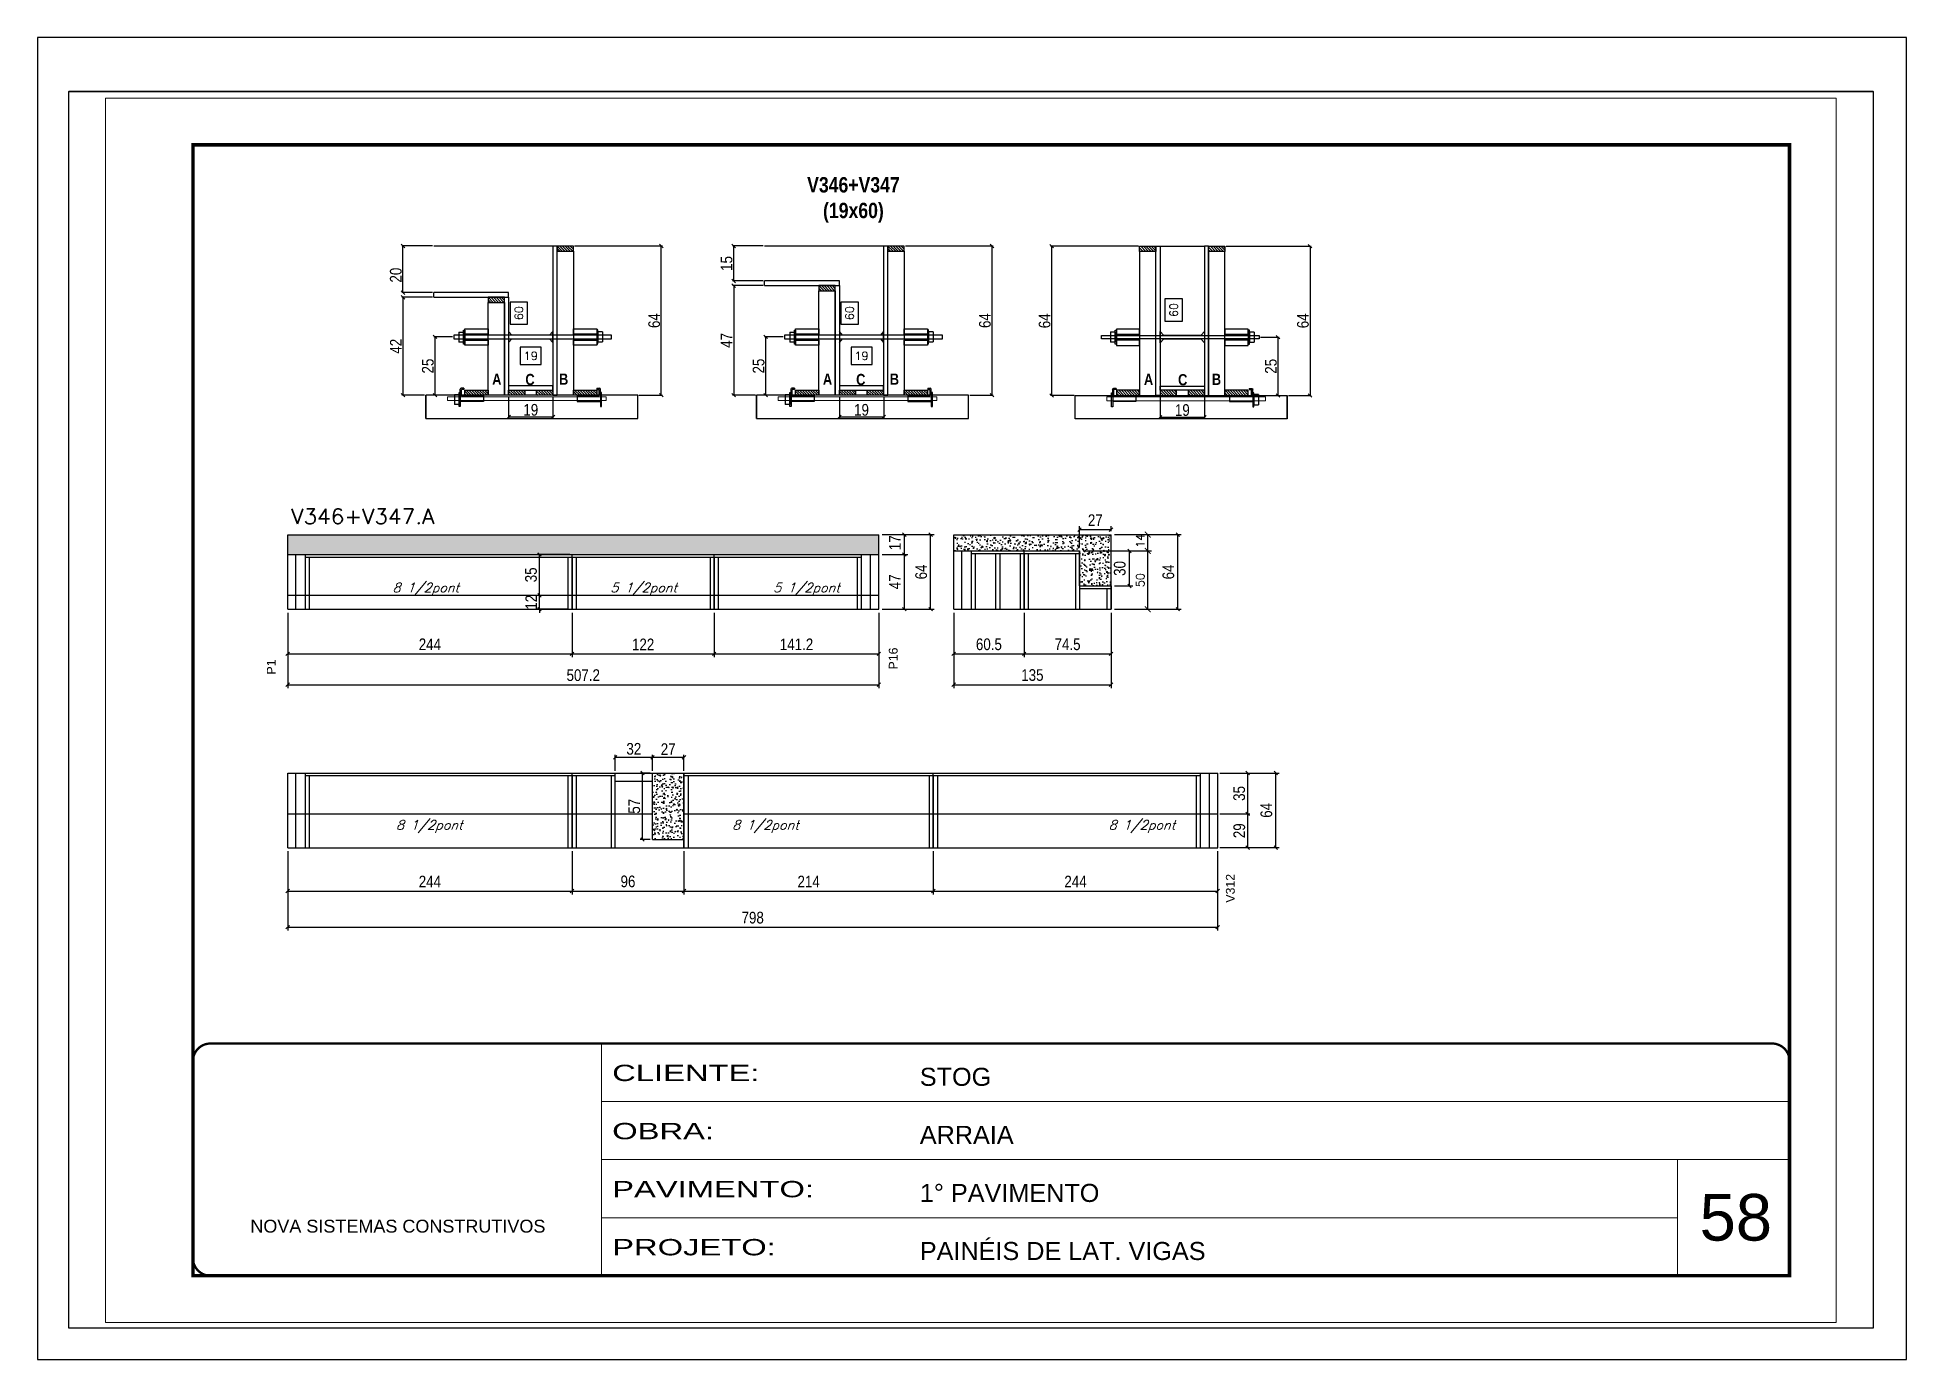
# Paper-space layout '01 (58)' of a CAD drawing. Extents: x -1 to 296, y 0 to 210.
# The model-space entities are those that its viewports show. They can reach past a viewport. Long polylines and large blocks are cut down to what shows.
import ezdxf

# ---------------------------------------------------------------- set-up
doc = ezdxf.new("R2010")
doc.units = 0
doc.linetypes.add('CONTINUO', pattern=[0])
doc.linetypes.add('DASHED', pattern=[0.75, 0.5, -0.25])
doc.layers.get('0').update_dxf_attribs({"linetype": 'CONTINUOUS'})
doc.layers.get('Defpoints').update_dxf_attribs({"linetype": 'CONTINUOUS'})
for name, color, linetype in [('1HACHURA MADEIRAS', 1, 'CONTINUOUS'), ('barrote', 251, 'CONTINUOUS'), ('COTA', 241, 'CONTINUOUS'), ('Cota Seção (2x)', 4, 'CONTINUOUS'), ('detalhes', 4, 'CONTINUOUS'), ('NOMENCLATURA', 7, 'CONTINUOUS'), ('Painéis', 200, 'CONTINUOUS'), ('presilha', 1, 'CONTINUOUS'), ('SARR_2.2x10', 60, 'CONTINUOUS'), ('SARR_2.2x7', 40, 'CONTINUOUS'), ('SARR_3.5x7', 81, 'CONTINUOUS'), ('texto', 7, 'CONTINUOUS'), ('Tubo de PVC', 51, 'CONTINUOUS')]:
    doc.layers.add(name, color=color, linetype=linetype)
for name, color, linetype, lineweight in [('CARIMBO', 255, 'CONTINUOUS', 9), ('CONCRETO', 251, 'CONTINUOUS', 25), ('Folhas', 255, 'CONTINUOUS', 9), ('SARRAFO DE PRESSAO', 251, 'DASHED', 9), ('SCO-___-LAJ', 2, 'CONTINUOUS', 0), ('Texto Seção', 7, 'CONTINUOUS', 15)]:
    doc.layers.add(name, color=color, linetype=linetype, lineweight=lineweight)
doc.styles.add('ARIAL', font='arial.ttf')
doc.styles.add('COTA TECNICA', font='techl___.ttf', dxfattribs={"height": 10})
doc.styles.add('COTA TECNICA 2X', font='techl___.ttf', dxfattribs={"height": 10})
doc.styles.add('REGUA-120', font='ROMANS.shx', dxfattribs={"height": 15})
doc.styles.add('ROMANS', font='romans.shx')
doc.styles.add('TECNICA', font='techb___.ttf', dxfattribs={"height": 10})
doc.styles.add('Tecnologia', font='')
doc.styles.get('Tecnologia').set_extended_font_data('Forgotten Futurist')
doc.dimstyles.new('Cota Paínel', dxfattribs={"dimtxt": 7, "dimasz": 5, "dimexe": 3, "dimexo": 3, "dimgap": 3, "dimtad": 1, "dimdec": 1, "dimzin": 12, "dimdsep": 46, "dimtxsty": 'ROMANS', "dimblk": 'ARCHTICK', "dimcen": 0, "dimclrd": 4, "dimclre": 4, "dimclrt": 1, "dimadec": 1, "dimazin": 3, "dimtfac": 1, "dimtdec": 1, "dimtmove": 0, "dimatfit": 3, "dimldrblk": 'OBLIQUE', "dimfxl": 1, "dimtolj": 1, "dimtzin": 12, "dimarcsym": 0})
doc.dimstyles.new('Cota Seção interna', dxfattribs={"dimtxt": 7, "dimasz": 6, "dimexe": 0.18, "dimexo": 2, "dimgap": -4, "dimtad": 3, "dimdec": 1, "dimlfac": 0.5, "dimzin": 12, "dimdsep": 46, "dimtxsty": 'ROMANS', "dimblk": 'ARCHTICK', "dimcen": 0.09, "dimse1": 1, "dimse2": 1, "dimsd1": 1, "dimsd2": 1, "dimclrd": 180, "dimclre": 5, "dimclrt": 1, "dimadec": 0, "dimazin": 3, "dimtfac": 1, "dimtdec": 1, "dimtofl": 0, "dimtmove": 0, "dimatfit": 3, "dimldrblk": 'ARCHTICK', "dimfxl": 1, "dimtolj": 1, "dimtzin": 0, "dimarcsym": 0})
doc.dimstyles.new('PAINEL', dxfattribs={"dimtxt": 10, "dimasz": 3, "dimexe": 3, "dimexo": 3, "dimgap": 3, "dimtad": 1, "dimdec": 1, "dimzin": 12, "dimdsep": 46, "dimtxsty": 'COTA TECNICA', "dimblk1": 'OBLIQUE', "dimblk2": 'OBLIQUE', "dimsah": 1, "dimcen": 0.9, "dimclrd": 4, "dimclre": 4, "dimclrt": 240, "dimadec": 1, "dimazin": 3, "dimtfac": 1, "dimtdec": 1, "dimtmove": 0, "dimatfit": 3, "dimfxl": 1, "dimtolj": 1, "dimtzin": 12, "dimarcsym": 0})
doc.dimstyles.new('SECAO', dxfattribs={"dimscale": 0.333333, "dimtxt": 5, "dimasz": 9, "dimexe": 3, "dimexo": 3, "dimgap": 3, "dimtad": 1, "dimdec": 1, "dimlfac": 0.5, "dimzin": 12, "dimdsep": 46, "dimtxsty": 'COTA TECNICA 2X', "dimblk1": 'OBLIQUE', "dimblk2": 'OBLIQUE', "dimsah": 1, "dimcen": 0.9, "dimclrd": 4, "dimclre": 4, "dimclrt": 240, "dimadec": 1, "dimazin": 3, "dimtfac": 1, "dimtdec": 1, "dimtmove": 0, "dimatfit": 3, "dimfxl": 1, "dimtolj": 1, "dimtzin": 12, "dimarcsym": 0})

psp = doc.layouts.new('01 (58)')

msp = doc.modelspace()

# ---------------------------------------------------------------- texts
at = {"layer": 'CARIMBO', "style": 'ARIAL'}
msp.add_text('58', height=40, dxfattribs=at).set_placement((7225.07, -2663.36))
at = {"layer": 'detalhes', "style": 'TECNICA'}
for s, p in [('A', (6188.94, -1929.22)), ('C', (6217.46, -1929.53)), ('B', (6246.33, -1929.22)), ('A', (6472.75, -1929.22)), ('C', (6501.27, -1929.53)), ('B', (6530.14, -1929.22)), ('A', (6748.23, -1929.39)), ('C', (6777.53, -1929.7)), ('B', (6806.5, -1929.39))]:
    msp.add_text(s, height=9.6, dxfattribs=at).set_placement(p)
at = {"layer": 'NOMENCLATURA', "linetype": 'Continuous', "style": 'ARIAL'}
for s, p in [('P1', (6003.16, -2177.8)), ('P16', (6536.86, -2173.46)), ('V312', (6826.15, -2373.5))]:
    msp.add_text(s, height=7.567, rotation=90, dxfattribs=at).set_placement(p)
at = {"layer": 'NOMENCLATURA', "insert": (6498.95, -1751.12), "char_height": 13.2, "attachment_point": 2, "style": 'TECNICA'}
msp.add_mtext_dynamic_manual_height_columns('V346+V347\\P(19x60)', width=13.2, gutter_width=1, heights=[0], dxfattribs=at)
at = {"layer": 'texto', "color": 2, "char_height": 8, "attachment_point": 5, "style": 'ROMANS'}
for s, insert in [('{\\Q19;\\C256;8 1/2pont}', (6132.01, -2104.61)), ('{\\Q19;\\C256;5 1/2pont}', (6319.01, -2104.61)), ('{\\Q19;\\C256;5 1/2pont}', (6458.71, -2104.61)), ('{\\Q19;\\C256;8 1/2pont}', (6135.01, -2308.11)), ('{\\Q19;\\C256;8 1/2pont}', (6423.5, -2308.11)), ('{\\Q19;\\C256;8 1/2pont}', (6746.51, -2308.11))]:
    msp.add_mtext(s, dxfattribs=dict(at, insert=insert))
at = {"layer": 'Texto Seção', "style": 'REGUA-120', "width": 1.05}
msp.add_text('V346+V347.A', height=13, dxfattribs=at).set_placement((6016.51, -2048.64))

# ---------------------------------------------------------------- blocks, each defined once
blk = doc.blocks.new('9999999999')
at = {"color": 30, "linetype": 'CONTINUO'}
for p, q in [((98564.6, 34230.2), (98564.6, 34429.4)), ((98564.6, 34379.6), (99584, 34379.6)), ((98564.6, 34329.8), (99488, 34329.8)), ((99584, 34329.8), (99488, 34329.8)), ((99488, 34329.8), (99488, 34230.2)), ((98564.6, 34280), (99488, 34280))]:
    blk.add_line(p, q, dxfattribs=at)
at = {"color": 30, "linetype": 'CONTINUO', "const_width": 2}
blk.add_lwpolyline([(99584, 34230.2), (99584, 34414.4, 0.414214), (99569, 34429.4), (98229, 34429.4, 0.414214), (98214, 34414.4), (98214, 34245.2, 0.414214), (98229, 34230.2), (99584, 34230.2)], format="xyb", dxfattribs=at)
at = {"layer": 'Folhas'}
blk.add_lwpolyline([(98139, 34190.2), (99624, 34190.2), (99624, 35240.2), (98139, 35240.2)], close=True, dxfattribs=at)
at = {"layer": 'Folhas', "color": 30, "const_width": 3}
blk.add_lwpolyline([(98214, 34230.2), (99584, 34230.2), (99584, 35200.2), (98214, 35200.2)], close=True, dxfattribs=at)
at = {"color": 7, "linetype": 'Continuous', "ltscale": 5, "style": 'ARIAL'}
for s, height, p in [('STOG', 15.48, (98837.7, 34393.1)), ('ARRAIA', 15.48, (98837.7, 34343.3)), ('1° PAVIMENTO', 15.483, (98837.7, 34293.5)), ('NOVA SISTEMAS CONSTRUTIVOS', 11.059, (98263.2, 34267.2)), ('PAINÉIS DE LAT. VIGAS', 15.483, (98837.7, 34243.7))]:
    blk.add_text(s, height=height, dxfattribs=at).set_placement(p)
at = {"layer": 'Folhas', "color": 7, "style": 'Tecnologia', "width": 1.5}
for s, p in [('CLIENTE:', (98573.7, 34397.2)), ('OBRA:', (98573.7, 34347.3)), ('PAVIMENTO:', (98573.7, 34297.5)), ('PROJETO:', (98573.7, 34247.7))]:
    blk.add_text(s, height=14, dxfattribs=at).set_placement(p)
blk = doc.blocks.new('_Oblique')
at = {"color": 0, "linetype": 'ByBlock', "lineweight": -2}
blk.add_line((-0.5, -0.5), (0.5, 0.5), dxfattribs=at)
blk = doc.blocks.new('*D1970')
at = {"layer": 'COTA', "color": 4, "lineweight": -2, "transparency": 16777216}
for p, q in [((6486.9, -1939.2), (6486.9, -1957.9)), ((6524.9, -1939.2), (6524.9, -1957.9)), ((6524.9, -1956.9), (6486.9, -1956.9))]:
    blk.add_line(p, q, dxfattribs=at)
at = {"layer": 'Defpoints', "color": 0, "transparency": 16777216}
for p in [(6486.9, -1938.2), (6524.9, -1938.2), (6486.9, -1956.9)]:
    blk.add_point(p, dxfattribs=at)
at = {"layer": 'COTA', "color": 4, "lineweight": -2, "transparency": 16777216, "xscale": 3, "yscale": 3, "zscale": 3, "rotation": 180}
blk.add_blockref('_Oblique', (6486.9, -1956.9), dxfattribs=at)
at = {"layer": 'COTA', "color": 4, "lineweight": -2, "transparency": 16777216, "xscale": 3, "yscale": 3, "zscale": 3}
blk.add_blockref('_Oblique', (6524.9, -1956.9), dxfattribs=at)
at = {"layer": 'COTA', "color": 240, "transparency": 16777216, "insert": (6505.9, -1950.8), "char_height": 10, "attachment_point": 5, "style": 'COTA TECNICA 2X'}
blk.add_mtext('\\A1;19', dxfattribs=at)
blk = doc.blocks.new('PRESILHA METÁLICA 1')
at = {"layer": 'presilha'}
for p, q in [((0, 13), (6, 13)), ((0, 13), (0, 0)), ((6, 0), (0, 0)), ((6, 15.5), (7.5, 15.5)), ((6, -2.5), (6, 15.5)), ((6, 13), (6, 0)), ((7.5, 10.6), (7.5, 19.9)), ((7.5, 15.5), (7.5, -2.5)), ((37.5, 4.1), (7.5, 4.1)), ((12, 21), (8.6, 21)), ((9, 11.6), (9, 18.9)), ((12, 19.5), (9.6, 19.5)), ((37.5, 11), (9.6, 11)), ((12, 21), (12, 19.5)), ((37.5, 11), (37.5, 4.1)), ((7.5, -2.5), (6, -2.5))]:
    blk.add_line(p, q, dxfattribs=at)
for centre, radius, start, end in [((8.6, 19.9), 1.14, 90, 180), ((9.6, 18.9), 0.57, 90, 180), ((9.6, 11.6), 0.57, 180, 270)]:
    blk.add_arc(centre, radius, start, end, dxfattribs=at)
blk = doc.blocks.new('PRESILHA METÁLICA 2')
at = {"layer": 'presilha'}
for p, q in [((-30.8, 13.5), (-30.8, 6.6)), ((-30.8, 13.5), (-2.8, 13.5)), ((-30.8, 6.6), (-0.8, 6.6)), ((-5.2, 23.5), (-5.2, 22)), ((-5.2, 23.5), (-1.9, 23.5)), ((-5.2, 22), (-2.8, 22)), ((-2.2, 14.1), (-2.2, 21.4)), ((0.8, 18), (-0.8, 18)), ((-0.8, 18), (-0.8, 0)), ((-0.8, 0), (0.8, 0)), ((-0.8, 14.6), (-0.8, 22.4)), ((0.8, 0), (0.8, 18))]:
    blk.add_line(p, q, dxfattribs=at)
for centre, radius, start, end in [((-2.8, 21.4), 0.57, 0, 90), ((-2.8, 14.1), 0.57, 270, 0), ((-1.9, 22.4), 1.14, 0, 90)]:
    blk.add_arc(centre, radius, start, end, dxfattribs=at)
blk = doc.blocks.new('*D1971')
at = {"layer": 'COTA', "color": 4, "lineweight": -2, "transparency": 16777216}
for p, q in [((6421.6, -1844.2), (6395.2, -1844.2)), ((6396.2, -1844.2), (6396.2, -1938.2)), ((6414.8, -1938.2), (6395.2, -1938.2))]:
    blk.add_line(p, q, dxfattribs=at)
at = {"layer": 'Defpoints', "color": 0, "transparency": 16777216}
for p in [(6422.6, -1844.2), (6396.2, -1938.2), (6415.8, -1938.2)]:
    blk.add_point(p, dxfattribs=at)
at = {"layer": 'COTA', "color": 4, "lineweight": -2, "transparency": 16777216, "xscale": 3, "yscale": 3, "zscale": 3}
for p, rotation in [((6396.2, -1844.2), 90), ((6396.2, -1938.2), 270)]:
    blk.add_blockref('_Oblique', p, dxfattribs=dict(at, rotation=rotation))
at = {"layer": 'COTA', "color": 240, "transparency": 16777216, "insert": (6390.1, -1891.2), "char_height": 10, "attachment_point": 5, "rotation": 90, "style": 'COTA TECNICA 2X'}
blk.add_mtext('\\A1;47', dxfattribs=at)
blk = doc.blocks.new('*D1972')
at = {"layer": 'Cota Seção (2x)', "color": 180, "lineweight": -2, "transparency": 16777216}
for p, q in [((6503.2, -1858.3), (6488.2, -1858.3)), ((6488.2, -1858.3), (6488.2, -1877.3)), ((6503.2, -1877.3), (6503.2, -1858.3)), ((6488.2, -1877.3), (6503.2, -1877.3))]:
    blk.add_line(p, q, dxfattribs=at)
at = {"layer": 'Defpoints', "color": 0, "transparency": 16777216}
for p in [(6507.2, -1810.2), (6524.9, -1810.2), (6517.4, -1930.2)]:
    blk.add_point(p, dxfattribs=at)
at = {"layer": 'Cota Seção (2x)', "color": 1, "transparency": 16777216, "insert": (6495.7, -1867.8), "char_height": 7, "attachment_point": 5, "rotation": 90, "style": 'ROMANS'}
blk.add_mtext('\\A1;60', dxfattribs=at)
blk = doc.blocks.new('_ArchTick')
at = {"color": 0, "linetype": 'ByBlock', "const_width": 0.15}
blk.add_lwpolyline([(-0.5, -0.5), (0.5, 0.5)], dxfattribs=at)
blk = doc.blocks.new('*D1973')
at = {"layer": 'COTA', "color": 4, "lineweight": -2, "transparency": 16777216}
for p, q in [((6421.6, -1810.2), (6395.2, -1810.2)), ((6396.2, -1840.2), (6396.2, -1810.2)), ((6421.6, -1840.2), (6395.2, -1840.2))]:
    blk.add_line(p, q, dxfattribs=at)
at = {"layer": 'Defpoints', "color": 0, "transparency": 16777216}
for p in [(6396.2, -1810.2), (6422.6, -1810.2), (6422.6, -1840.2)]:
    blk.add_point(p, dxfattribs=at)
at = {"layer": 'COTA', "color": 4, "lineweight": -2, "transparency": 16777216, "xscale": 3, "yscale": 3, "zscale": 3}
for p, rotation in [((6396.2, -1810.2), 90), ((6396.2, -1840.2), 270)]:
    blk.add_blockref('_Oblique', p, dxfattribs=dict(at, rotation=rotation))
at = {"layer": 'COTA', "color": 240, "transparency": 16777216, "insert": (6390.1, -1825.2), "char_height": 10, "attachment_point": 5, "rotation": 90, "style": 'COTA TECNICA 2X'}
blk.add_mtext('\\A1;15', dxfattribs=at)
blk = doc.blocks.new('*D1974')
at = {"layer": 'COTA', "color": 4, "lineweight": -2, "transparency": 16777216}
for p, q in [((6543.5, -1810.2), (6618.9, -1810.2)), ((6617.9, -1938.2), (6617.9, -1810.2)), ((6598.7, -1938.2), (6618.9, -1938.2))]:
    blk.add_line(p, q, dxfattribs=at)
at = {"layer": 'Defpoints', "color": 0, "transparency": 16777216}
for p in [(6542.5, -1810.2), (6617.9, -1810.2), (6597.7, -1938.2)]:
    blk.add_point(p, dxfattribs=at)
at = {"layer": 'COTA', "color": 4, "lineweight": -2, "transparency": 16777216, "xscale": 3, "yscale": 3, "zscale": 3}
for p, rotation in [((6617.9, -1810.2), 90), ((6617.9, -1938.2), 270)]:
    blk.add_blockref('_Oblique', p, dxfattribs=dict(at, rotation=rotation))
at = {"layer": 'COTA', "color": 240, "transparency": 16777216, "insert": (6611.8, -1874.2), "char_height": 10, "attachment_point": 5, "rotation": 90, "style": 'COTA TECNICA 2X'}
blk.add_mtext('\\A1;64', dxfattribs=at)
blk = doc.blocks.new('*D1975')
at = {"layer": 'COTA', "color": 4, "lineweight": -2, "transparency": 16777216}
for p, q in [((6438.8, -1888.2), (6422.7, -1888.2)), ((6423.7, -1938.2), (6423.7, -1888.2)), ((6448.3, -1938.2), (6422.7, -1938.2))]:
    blk.add_line(p, q, dxfattribs=at)
at = {"layer": 'Defpoints', "color": 0, "transparency": 16777216}
for p in [(6423.7, -1888.2), (6439.8, -1888.2), (6449.3, -1938.2)]:
    blk.add_point(p, dxfattribs=at)
at = {"layer": 'COTA', "color": 4, "lineweight": -2, "transparency": 16777216, "xscale": 3, "yscale": 3, "zscale": 3}
for p, rotation in [((6423.7, -1888.2), 90), ((6423.7, -1938.2), 270)]:
    blk.add_blockref('_Oblique', p, dxfattribs=dict(at, rotation=rotation))
at = {"layer": 'COTA', "color": 240, "transparency": 16777216, "insert": (6417.6, -1913.2), "char_height": 10, "attachment_point": 5, "rotation": 90, "style": 'COTA TECNICA 2X'}
blk.add_mtext('\\A1;25', dxfattribs=at)
blk = doc.blocks.new('*D2034')
at = {"layer": 'Cota Seção (2x)', "color": 180, "lineweight": -2, "transparency": 16777216}
for p, q in [((6514.9, -1897), (6496.9, -1897)), ((6496.9, -1897), (6496.9, -1912)), ((6514.9, -1912), (6514.9, -1897)), ((6496.9, -1912), (6514.9, -1912))]:
    blk.add_line(p, q, dxfattribs=at)
at = {"layer": 'Defpoints', "color": 0, "transparency": 16777216}
for p in [(6524.9, -1916), (6486.9, -1930.2), (6524.9, -1930.2)]:
    blk.add_point(p, dxfattribs=at)
at = {"layer": 'Cota Seção (2x)', "color": 1, "transparency": 16777216, "insert": (6505.9, -1904.5), "char_height": 7, "attachment_point": 5, "style": 'ROMANS'}
blk.add_mtext('\\A1;19', dxfattribs=at)
blk = doc.blocks.new('*D1976')
at = {"layer": 'COTA', "color": 4, "lineweight": -2, "transparency": 16777216}
for p, q in [((6203.1, -1939.2), (6203.1, -1957.9)), ((6241.1, -1939.2), (6241.1, -1957.9)), ((6241.1, -1956.9), (6203.1, -1956.9))]:
    blk.add_line(p, q, dxfattribs=at)
at = {"layer": 'Defpoints', "color": 0, "transparency": 16777216}
for p in [(6203.1, -1938.2), (6241.1, -1938.2), (6203.1, -1956.9)]:
    blk.add_point(p, dxfattribs=at)
at = {"layer": 'COTA', "color": 4, "lineweight": -2, "transparency": 16777216, "xscale": 3, "yscale": 3, "zscale": 3, "rotation": 180}
blk.add_blockref('_Oblique', (6203.1, -1956.9), dxfattribs=at)
at = {"layer": 'COTA', "color": 4, "lineweight": -2, "transparency": 16777216, "xscale": 3, "yscale": 3, "zscale": 3}
blk.add_blockref('_Oblique', (6241.1, -1956.9), dxfattribs=at)
at = {"layer": 'COTA', "color": 240, "transparency": 16777216, "insert": (6222.1, -1950.8), "char_height": 10, "attachment_point": 5, "style": 'COTA TECNICA 2X'}
blk.add_mtext('\\A1;19', dxfattribs=at)
blk = doc.blocks.new('*D1977')
at = {"layer": 'COTA', "color": 4, "lineweight": -2, "transparency": 16777216}
for p, q in [((6137.8, -1854.2), (6111.4, -1854.2)), ((6112.4, -1854.2), (6112.4, -1938.2)), ((6131, -1938.2), (6111.4, -1938.2))]:
    blk.add_line(p, q, dxfattribs=at)
at = {"layer": 'Defpoints', "color": 0, "transparency": 16777216}
for p in [(6138.8, -1854.2), (6112.4, -1938.2), (6132, -1938.2)]:
    blk.add_point(p, dxfattribs=at)
at = {"layer": 'COTA', "color": 4, "lineweight": -2, "transparency": 16777216, "xscale": 3, "yscale": 3, "zscale": 3}
for p, rotation in [((6112.4, -1854.2), 90), ((6112.4, -1938.2), 270)]:
    blk.add_blockref('_Oblique', p, dxfattribs=dict(at, rotation=rotation))
at = {"layer": 'COTA', "color": 240, "transparency": 16777216, "insert": (6106.3, -1896.2), "char_height": 10, "attachment_point": 5, "rotation": 90, "style": 'COTA TECNICA 2X'}
blk.add_mtext('\\A1;42', dxfattribs=at)
blk = doc.blocks.new('*D1978')
at = {"layer": 'Cota Seção (2x)', "color": 180, "lineweight": -2, "transparency": 16777216}
for p, q in [((6219.4, -1858.3), (6204.4, -1858.3)), ((6204.4, -1858.3), (6204.4, -1877.3)), ((6219.4, -1877.3), (6219.4, -1858.3)), ((6204.4, -1877.3), (6219.4, -1877.3))]:
    blk.add_line(p, q, dxfattribs=at)
at = {"layer": 'Defpoints', "color": 0, "transparency": 16777216}
for p in [(6223.4, -1810.2), (6241.1, -1810.2), (6233.6, -1930.2)]:
    blk.add_point(p, dxfattribs=at)
at = {"layer": 'Cota Seção (2x)', "color": 1, "transparency": 16777216, "insert": (6211.9, -1867.8), "char_height": 7, "attachment_point": 5, "rotation": 90, "style": 'ROMANS'}
blk.add_mtext('\\A1;60', dxfattribs=at)
blk = doc.blocks.new('*D1979')
at = {"layer": 'COTA', "color": 4, "lineweight": -2, "transparency": 16777216}
for p, q in [((6137.8, -1810.2), (6111.4, -1810.2)), ((6112.4, -1850.2), (6112.4, -1810.2)), ((6137.8, -1850.2), (6111.4, -1850.2))]:
    blk.add_line(p, q, dxfattribs=at)
at = {"layer": 'Defpoints', "color": 0, "transparency": 16777216}
for p in [(6112.4, -1810.2), (6138.8, -1810.2), (6138.8, -1850.2)]:
    blk.add_point(p, dxfattribs=at)
at = {"layer": 'COTA', "color": 4, "lineweight": -2, "transparency": 16777216, "xscale": 3, "yscale": 3, "zscale": 3}
for p, rotation in [((6112.4, -1810.2), 90), ((6112.4, -1850.2), 270)]:
    blk.add_blockref('_Oblique', p, dxfattribs=dict(at, rotation=rotation))
at = {"layer": 'COTA', "color": 240, "transparency": 16777216, "insert": (6106.3, -1835.2), "char_height": 10, "attachment_point": 5, "rotation": 90, "style": 'COTA TECNICA 2X'}
blk.add_mtext('\\A1;20', dxfattribs=at)
blk = doc.blocks.new('*D1980')
at = {"layer": 'COTA', "color": 4, "lineweight": -2, "transparency": 16777216}
for p, q in [((6259.7, -1810.2), (6335.1, -1810.2)), ((6334.1, -1938.2), (6334.1, -1810.2)), ((6314.9, -1938.2), (6335.1, -1938.2))]:
    blk.add_line(p, q, dxfattribs=at)
at = {"layer": 'Defpoints', "color": 0, "transparency": 16777216}
for p in [(6258.7, -1810.2), (6334.1, -1810.2), (6313.9, -1938.2)]:
    blk.add_point(p, dxfattribs=at)
at = {"layer": 'COTA', "color": 4, "lineweight": -2, "transparency": 16777216, "xscale": 3, "yscale": 3, "zscale": 3}
for p, rotation in [((6334.1, -1810.2), 90), ((6334.1, -1938.2), 270)]:
    blk.add_blockref('_Oblique', p, dxfattribs=dict(at, rotation=rotation))
at = {"layer": 'COTA', "color": 240, "transparency": 16777216, "insert": (6328, -1874.2), "char_height": 10, "attachment_point": 5, "rotation": 90, "style": 'COTA TECNICA 2X'}
blk.add_mtext('\\A1;64', dxfattribs=at)
blk = doc.blocks.new('*D1981')
at = {"layer": 'COTA', "color": 4, "lineweight": -2, "transparency": 16777216}
for p, q in [((6155, -1888.2), (6138.9, -1888.2)), ((6139.9, -1938.2), (6139.9, -1888.2)), ((6164.5, -1938.2), (6138.9, -1938.2))]:
    blk.add_line(p, q, dxfattribs=at)
at = {"layer": 'Defpoints', "color": 0, "transparency": 16777216}
for p in [(6139.9, -1888.2), (6156, -1888.2), (6165.5, -1938.2)]:
    blk.add_point(p, dxfattribs=at)
at = {"layer": 'COTA', "color": 4, "lineweight": -2, "transparency": 16777216, "xscale": 3, "yscale": 3, "zscale": 3}
for p, rotation in [((6139.9, -1888.2), 90), ((6139.9, -1938.2), 270)]:
    blk.add_blockref('_Oblique', p, dxfattribs=dict(at, rotation=rotation))
at = {"layer": 'COTA', "color": 240, "transparency": 16777216, "insert": (6133.8, -1913.2), "char_height": 10, "attachment_point": 5, "rotation": 90, "style": 'COTA TECNICA 2X'}
blk.add_mtext('\\A1;25', dxfattribs=at)
blk = doc.blocks.new('*D2035')
at = {"layer": 'Cota Seção (2x)', "color": 180, "lineweight": -2, "transparency": 16777216}
for p, q in [((6231.1, -1897), (6213.1, -1897)), ((6213.1, -1897), (6213.1, -1912)), ((6231.1, -1912), (6231.1, -1897)), ((6213.1, -1912), (6231.1, -1912))]:
    blk.add_line(p, q, dxfattribs=at)
at = {"layer": 'Defpoints', "color": 0, "transparency": 16777216}
for p in [(6241.1, -1916), (6203.1, -1930.2), (6241.1, -1930.2)]:
    blk.add_point(p, dxfattribs=at)
at = {"layer": 'Cota Seção (2x)', "color": 1, "transparency": 16777216, "insert": (6222.1, -1904.5), "char_height": 7, "attachment_point": 5, "style": 'ROMANS'}
blk.add_mtext('\\A1;19', dxfattribs=at)
blk = doc.blocks.new('*D1982')
at = {"layer": 'COTA', "color": 4, "lineweight": -2, "transparency": 16777216}
for p, q in [((6762.2, -1939.4), (6762.2, -1958.1)), ((6800.2, -1939.4), (6800.2, -1958.1)), ((6762.2, -1957.1), (6800.2, -1957.1))]:
    blk.add_line(p, q, dxfattribs=at)
at = {"layer": 'Defpoints', "color": 0, "transparency": 16777216}
for p in [(6762.2, -1938.4), (6800.2, -1938.4), (6800.2, -1957.1)]:
    blk.add_point(p, dxfattribs=at)
at = {"layer": 'COTA', "color": 4, "lineweight": -2, "transparency": 16777216, "xscale": 3, "yscale": 3, "zscale": 3, "rotation": 180}
blk.add_blockref('_Oblique', (6762.2, -1957.1), dxfattribs=at)
at = {"layer": 'COTA', "color": 4, "lineweight": -2, "transparency": 16777216, "xscale": 3, "yscale": 3, "zscale": 3}
blk.add_blockref('_Oblique', (6800.2, -1957.1), dxfattribs=at)
at = {"layer": 'COTA', "color": 240, "transparency": 16777216, "insert": (6781.2, -1951), "char_height": 10, "attachment_point": 5, "style": 'COTA TECNICA 2X'}
blk.add_mtext('\\A1;19', dxfattribs=at)
blk = doc.blocks.new('*D1983')
at = {"layer": 'COTA', "color": 4, "lineweight": -2, "transparency": 16777216}
for p, q in [((6818.8, -1810.4), (6891.8, -1810.4)), ((6890.8, -1810.4), (6890.8, -1938.4)), ((6872.2, -1938.4), (6891.8, -1938.4))]:
    blk.add_line(p, q, dxfattribs=at)
at = {"layer": 'Defpoints', "color": 0, "transparency": 16777216}
for p in [(6817.8, -1810.4), (6871.2, -1938.4), (6890.8, -1938.4)]:
    blk.add_point(p, dxfattribs=at)
at = {"layer": 'COTA', "color": 4, "lineweight": -2, "transparency": 16777216, "xscale": 3, "yscale": 3, "zscale": 3}
for p, rotation in [((6890.8, -1810.4), 90), ((6890.8, -1938.4), 270)]:
    blk.add_blockref('_Oblique', p, dxfattribs=dict(at, rotation=rotation))
at = {"layer": 'COTA', "color": 240, "transparency": 16777216, "insert": (6884.7, -1874.4), "char_height": 10, "attachment_point": 5, "rotation": 90, "style": 'COTA TECNICA 2X'}
blk.add_mtext('\\A1;64', dxfattribs=at)
blk = doc.blocks.new('*D1984')
at = {"layer": 'Cota Seção (2x)', "color": 180, "lineweight": -2, "transparency": 16777216}
for p, q in [((6781.3, -1855.6), (6766.3, -1855.6)), ((6766.3, -1855.6), (6766.3, -1874.6)), ((6781.3, -1874.6), (6781.3, -1855.6)), ((6766.3, -1874.6), (6781.3, -1874.6))]:
    blk.add_line(p, q, dxfattribs=at)
at = {"layer": 'Defpoints', "color": 0, "transparency": 16777216}
for p in [(6762.2, -1810.4), (6785.3, -1810.4), (6769.6, -1930.4)]:
    blk.add_point(p, dxfattribs=at)
at = {"layer": 'Cota Seção (2x)', "color": 1, "transparency": 16777216, "insert": (6773.8, -1865.1), "char_height": 7, "attachment_point": 5, "rotation": 90, "style": 'ROMANS'}
blk.add_mtext('\\A1;60', dxfattribs=at)
blk = doc.blocks.new('*D1985')
at = {"layer": 'COTA', "color": 4, "lineweight": -2, "transparency": 16777216}
for p, q in [((6743.6, -1810.4), (6668.1, -1810.4)), ((6669.1, -1938.4), (6669.1, -1810.4)), ((6688.3, -1938.4), (6668.1, -1938.4))]:
    blk.add_line(p, q, dxfattribs=at)
at = {"layer": 'Defpoints', "color": 0, "transparency": 16777216}
for p in [(6669.1, -1810.4), (6744.6, -1810.4), (6689.3, -1938.4)]:
    blk.add_point(p, dxfattribs=at)
at = {"layer": 'COTA', "color": 4, "lineweight": -2, "transparency": 16777216, "xscale": 3, "yscale": 3, "zscale": 3}
for p, rotation in [((6669.1, -1810.4), 90), ((6669.1, -1938.4), 270)]:
    blk.add_blockref('_Oblique', p, dxfattribs=dict(at, rotation=rotation))
at = {"layer": 'COTA', "color": 240, "transparency": 16777216, "insert": (6663, -1874.4), "char_height": 10, "attachment_point": 5, "rotation": 90, "style": 'COTA TECNICA 2X'}
blk.add_mtext('\\A1;64', dxfattribs=at)
blk = doc.blocks.new('*D1986')
at = {"layer": 'COTA', "color": 4, "lineweight": -2, "transparency": 16777216}
for p, q in [((6848.2, -1888.4), (6864.3, -1888.4)), ((6863.3, -1938.4), (6863.3, -1888.4)), ((6838.8, -1938.4), (6864.3, -1938.4))]:
    blk.add_line(p, q, dxfattribs=at)
at = {"layer": 'Defpoints', "color": 0, "transparency": 16777216}
for p in [(6847.2, -1888.4), (6863.3, -1888.4), (6837.8, -1938.4)]:
    blk.add_point(p, dxfattribs=at)
at = {"layer": 'COTA', "color": 4, "lineweight": -2, "transparency": 16777216, "xscale": 3, "yscale": 3, "zscale": 3}
for p, rotation in [((6863.3, -1888.4), 90), ((6863.3, -1938.4), 270)]:
    blk.add_blockref('_Oblique', p, dxfattribs=dict(at, rotation=rotation))
at = {"layer": 'COTA', "color": 240, "transparency": 16777216, "insert": (6857.2, -1913.4), "char_height": 10, "attachment_point": 5, "rotation": 90, "style": 'COTA TECNICA 2X'}
blk.add_mtext('\\A1;25', dxfattribs=at)
blk = doc.blocks.new('*D1987')
at = {"layer": 'COTA', "color": 4, "linetype": 'ByBlock', "lineweight": -2, "transparency": 16777216}
for p, q in [((6523.7, -2074.8), (6545.7, -2074.8)), ((6542.7, -2121.8), (6542.7, -2074.8)), ((6523.7, -2121.8), (6545.7, -2121.8))]:
    blk.add_line(p, q, dxfattribs=at)
at = {"layer": 'Defpoints', "color": 0, "linetype": 'ByBlock', "transparency": 16777216}
for p in [(6520.7, -2074.8), (6542.7, -2074.8), (6520.7, -2121.8)]:
    blk.add_point(p, dxfattribs=at)
at = {"layer": 'COTA', "color": 4, "linetype": 'ByBlock', "lineweight": -2, "transparency": 16777216, "xscale": 3, "yscale": 3, "zscale": 3}
for p, rotation in [((6542.7, -2074.8), 90), ((6542.7, -2121.8), 270)]:
    blk.add_blockref('_Oblique', p, dxfattribs=dict(at, rotation=rotation))
at = {"layer": 'COTA', "color": 240, "linetype": 'ByBlock', "transparency": 16777216, "insert": (6534.6, -2098.3), "char_height": 10, "attachment_point": 5, "rotation": 90, "style": 'COTA TECNICA'}
blk.add_mtext('\\A1;47', dxfattribs=at)
blk = doc.blocks.new('*D1988')
at = {"layer": 'COTA', "color": 4, "linetype": 'ByBlock', "lineweight": -2, "transparency": 16777216}
for p, q in [((6523.7, -2057.8), (6545.7, -2057.8)), ((6542.7, -2074.8), (6542.7, -2057.8)), ((6523.7, -2074.8), (6545.7, -2074.8))]:
    blk.add_line(p, q, dxfattribs=at)
at = {"layer": 'Defpoints', "color": 0, "linetype": 'ByBlock', "transparency": 16777216}
for p in [(6520.7, -2057.8), (6542.7, -2057.8), (6520.7, -2074.8)]:
    blk.add_point(p, dxfattribs=at)
at = {"layer": 'COTA', "color": 4, "linetype": 'ByBlock', "lineweight": -2, "transparency": 16777216, "xscale": 3, "yscale": 3, "zscale": 3}
for p, rotation in [((6542.7, -2057.8), 90), ((6542.7, -2074.8), 270)]:
    blk.add_blockref('_Oblique', p, dxfattribs=dict(at, rotation=rotation))
at = {"layer": 'COTA', "color": 240, "linetype": 'ByBlock', "transparency": 16777216, "insert": (6534.6, -2064.8), "char_height": 10, "attachment_point": 5, "rotation": 90, "style": 'COTA TECNICA'}
blk.add_mtext('\\A1;17', dxfattribs=at)
blk = doc.blocks.new('*D1989')
at = {"layer": 'COTA', "color": 4, "linetype": 'ByBlock', "lineweight": -2, "transparency": 16777216}
for p, q in [((6523.7, -2057.8), (6568.2, -2057.8)), ((6565.2, -2121.8), (6565.2, -2057.8)), ((6523.7, -2121.8), (6568.2, -2121.8))]:
    blk.add_line(p, q, dxfattribs=at)
at = {"layer": 'Defpoints', "color": 0, "linetype": 'ByBlock', "transparency": 16777216}
for p in [(6520.7, -2057.8), (6565.2, -2057.8), (6520.7, -2121.8)]:
    blk.add_point(p, dxfattribs=at)
at = {"layer": 'COTA', "color": 4, "linetype": 'ByBlock', "lineweight": -2, "transparency": 16777216, "xscale": 3, "yscale": 3, "zscale": 3}
for p, rotation in [((6565.2, -2057.8), 90), ((6565.2, -2121.8), 270)]:
    blk.add_blockref('_Oblique', p, dxfattribs=dict(at, rotation=rotation))
at = {"layer": 'COTA', "color": 240, "linetype": 'ByBlock', "transparency": 16777216, "insert": (6557.1, -2089.8), "char_height": 10, "attachment_point": 5, "rotation": 90, "style": 'COTA TECNICA'}
blk.add_mtext('\\A1;64', dxfattribs=at)
blk = doc.blocks.new('*D1990')
at = {"layer": 'COTA', "color": 4, "linetype": 'ByBlock', "lineweight": -2, "transparency": 16777216}
for p, q in [((6013.5, -2124.8), (6013.5, -2163)), ((6257.5, -2124.8), (6257.5, -2163)), ((6013.5, -2160), (6257.5, -2160))]:
    blk.add_line(p, q, dxfattribs=at)
at = {"layer": 'Defpoints', "color": 0, "linetype": 'ByBlock', "transparency": 16777216}
for p in [(6013.5, -2121.8), (6257.5, -2121.8), (6257.5, -2160)]:
    blk.add_point(p, dxfattribs=at)
at = {"layer": 'COTA', "color": 4, "linetype": 'ByBlock', "lineweight": -2, "transparency": 16777216, "xscale": 3, "yscale": 3, "zscale": 3, "rotation": 180}
blk.add_blockref('_Oblique', (6013.5, -2160), dxfattribs=at)
at = {"layer": 'COTA', "color": 4, "linetype": 'ByBlock', "lineweight": -2, "transparency": 16777216, "xscale": 3, "yscale": 3, "zscale": 3}
blk.add_blockref('_Oblique', (6257.5, -2160), dxfattribs=at)
at = {"layer": 'COTA', "color": 240, "linetype": 'ByBlock', "transparency": 16777216, "insert": (6135.5, -2151.9), "char_height": 10, "attachment_point": 5, "style": 'COTA TECNICA'}
blk.add_mtext('\\A1;244', dxfattribs=at)
blk = doc.blocks.new('*D1991')
at = {"layer": 'COTA', "color": 4, "linetype": 'ByBlock', "lineweight": -2, "transparency": 16777216}
for p, q in [((6257.5, -2124.8), (6257.5, -2163)), ((6379.5, -2124.8), (6379.5, -2163)), ((6257.5, -2160), (6379.5, -2160))]:
    blk.add_line(p, q, dxfattribs=at)
at = {"layer": 'Defpoints', "color": 0, "linetype": 'ByBlock', "transparency": 16777216}
for p in [(6257.5, -2121.8), (6379.5, -2121.8), (6379.5, -2160)]:
    blk.add_point(p, dxfattribs=at)
at = {"layer": 'COTA', "color": 4, "linetype": 'ByBlock', "lineweight": -2, "transparency": 16777216, "xscale": 3, "yscale": 3, "zscale": 3, "rotation": 180}
blk.add_blockref('_Oblique', (6257.5, -2160), dxfattribs=at)
at = {"layer": 'COTA', "color": 4, "linetype": 'ByBlock', "lineweight": -2, "transparency": 16777216, "xscale": 3, "yscale": 3, "zscale": 3}
blk.add_blockref('_Oblique', (6379.5, -2160), dxfattribs=at)
at = {"layer": 'COTA', "color": 240, "linetype": 'ByBlock', "transparency": 16777216, "insert": (6318.5, -2152), "char_height": 10, "attachment_point": 5, "style": 'COTA TECNICA'}
blk.add_mtext('\\A1;122', dxfattribs=at)
blk = doc.blocks.new('*D1992')
at = {"layer": 'COTA', "color": 4, "linetype": 'ByBlock', "lineweight": -2, "transparency": 16777216}
for p, q in [((6013.5, -2124.8), (6013.5, -2189.5)), ((6520.7, -2124.8), (6520.7, -2189.5)), ((6013.5, -2186.5), (6520.7, -2186.5))]:
    blk.add_line(p, q, dxfattribs=at)
at = {"layer": 'Defpoints', "color": 0, "linetype": 'ByBlock', "transparency": 16777216}
for p in [(6013.5, -2121.8), (6520.7, -2121.8), (6520.7, -2186.5)]:
    blk.add_point(p, dxfattribs=at)
at = {"layer": 'COTA', "color": 4, "linetype": 'ByBlock', "lineweight": -2, "transparency": 16777216, "xscale": 3, "yscale": 3, "zscale": 3, "rotation": 180}
blk.add_blockref('_Oblique', (6013.5, -2186.5), dxfattribs=at)
at = {"layer": 'COTA', "color": 4, "linetype": 'ByBlock', "lineweight": -2, "transparency": 16777216, "xscale": 3, "yscale": 3, "zscale": 3}
blk.add_blockref('_Oblique', (6520.7, -2186.5), dxfattribs=at)
at = {"layer": 'COTA', "color": 240, "linetype": 'ByBlock', "transparency": 16777216, "insert": (6267.1, -2178.4), "char_height": 10, "attachment_point": 5, "style": 'COTA TECNICA'}
blk.add_mtext('\\A1;507.2', dxfattribs=at)
blk = doc.blocks.new('*D2036')
at = {"layer": 'COTA', "color": 4, "linetype": 'ByBlock', "lineweight": -2, "transparency": 16777216}
for p, q in [((6379.5, -2124.8), (6379.5, -2163)), ((6520.7, -2137.1), (6520.7, -2163)), ((6379.5, -2160), (6520.7, -2160))]:
    blk.add_line(p, q, dxfattribs=at)
at = {"layer": 'Defpoints', "color": 0, "linetype": 'ByBlock', "transparency": 16777216}
for p in [(6379.5, -2121.8), (6520.7, -2134.1), (6520.7, -2160)]:
    blk.add_point(p, dxfattribs=at)
at = {"layer": 'COTA', "color": 4, "linetype": 'ByBlock', "lineweight": -2, "transparency": 16777216, "xscale": 3, "yscale": 3, "zscale": 3, "rotation": 180}
blk.add_blockref('_Oblique', (6379.5, -2160), dxfattribs=at)
at = {"layer": 'COTA', "color": 4, "linetype": 'ByBlock', "lineweight": -2, "transparency": 16777216, "xscale": 3, "yscale": 3, "zscale": 3}
blk.add_blockref('_Oblique', (6520.7, -2160), dxfattribs=at)
at = {"layer": 'COTA', "color": 240, "linetype": 'ByBlock', "transparency": 16777216, "insert": (6450.1, -2151.9), "char_height": 10, "attachment_point": 5, "style": 'COTA TECNICA'}
blk.add_mtext('\\A1;141.2', dxfattribs=at)
blk = doc.blocks.new('*D1993')
at = {"layer": 'COTA', "color": 4, "linetype": 'ByBlock', "lineweight": -2, "transparency": 16777216}
for p, q in [((6585, -2124.8), (6585, -2163)), ((6645.5, -2124.8), (6645.5, -2163)), ((6585, -2160), (6645.5, -2160))]:
    blk.add_line(p, q, dxfattribs=at)
at = {"layer": 'Defpoints', "color": 0, "linetype": 'ByBlock', "transparency": 16777216}
for p in [(6585, -2121.8), (6645.5, -2121.8), (6645.5, -2160)]:
    blk.add_point(p, dxfattribs=at)
at = {"layer": 'COTA', "color": 4, "linetype": 'ByBlock', "lineweight": -2, "transparency": 16777216, "xscale": 3, "yscale": 3, "zscale": 3, "rotation": 180}
blk.add_blockref('_Oblique', (6585, -2160), dxfattribs=at)
at = {"layer": 'COTA', "color": 4, "linetype": 'ByBlock', "lineweight": -2, "transparency": 16777216, "xscale": 3, "yscale": 3, "zscale": 3}
blk.add_blockref('_Oblique', (6645.5, -2160), dxfattribs=at)
at = {"layer": 'COTA', "color": 240, "linetype": 'ByBlock', "transparency": 16777216, "insert": (6615.2, -2151.9), "char_height": 10, "attachment_point": 5, "style": 'COTA TECNICA'}
blk.add_mtext('\\A1;60.5', dxfattribs=at)
blk = doc.blocks.new('*D1994')
at = {"layer": 'COTA', "color": 4, "linetype": 'ByBlock', "lineweight": -2, "transparency": 16777216}
for p, q in [((6645.5, -2124.8), (6645.5, -2163)), ((6720, -2124.8), (6720, -2163)), ((6645.5, -2160), (6720, -2160))]:
    blk.add_line(p, q, dxfattribs=at)
at = {"layer": 'Defpoints', "color": 0, "linetype": 'ByBlock', "transparency": 16777216}
for p in [(6645.5, -2121.8), (6720, -2121.8), (6720, -2160)]:
    blk.add_point(p, dxfattribs=at)
at = {"layer": 'COTA', "color": 4, "linetype": 'ByBlock', "lineweight": -2, "transparency": 16777216, "xscale": 3, "yscale": 3, "zscale": 3, "rotation": 180}
blk.add_blockref('_Oblique', (6645.5, -2160), dxfattribs=at)
at = {"layer": 'COTA', "color": 4, "linetype": 'ByBlock', "lineweight": -2, "transparency": 16777216, "xscale": 3, "yscale": 3, "zscale": 3}
blk.add_blockref('_Oblique', (6720, -2160), dxfattribs=at)
at = {"layer": 'COTA', "color": 240, "linetype": 'ByBlock', "transparency": 16777216, "insert": (6682.7, -2151.9), "char_height": 10, "attachment_point": 5, "style": 'COTA TECNICA'}
blk.add_mtext('\\A1;74.5', dxfattribs=at)
blk = doc.blocks.new('*D2037')
at = {"layer": 'COTA', "color": 4, "linetype": 'ByBlock', "lineweight": -2, "transparency": 16777216}
for p, q in [((6585, -2124.8), (6585, -2189.5)), ((6720, -2124.8), (6720, -2189.5)), ((6585, -2186.5), (6720, -2186.5))]:
    blk.add_line(p, q, dxfattribs=at)
at = {"layer": 'Defpoints', "color": 0, "linetype": 'ByBlock', "transparency": 16777216}
for p in [(6585, -2121.8), (6720, -2121.8), (6720, -2186.5)]:
    blk.add_point(p, dxfattribs=at)
at = {"layer": 'COTA', "color": 4, "linetype": 'ByBlock', "lineweight": -2, "transparency": 16777216, "xscale": 3, "yscale": 3, "zscale": 3, "rotation": 180}
blk.add_blockref('_Oblique', (6585, -2186.5), dxfattribs=at)
at = {"layer": 'COTA', "color": 4, "linetype": 'ByBlock', "lineweight": -2, "transparency": 16777216, "xscale": 3, "yscale": 3, "zscale": 3}
blk.add_blockref('_Oblique', (6720, -2186.5), dxfattribs=at)
at = {"layer": 'COTA', "color": 240, "linetype": 'ByBlock', "transparency": 16777216, "insert": (6652.5, -2178.3), "char_height": 10, "attachment_point": 5, "style": 'COTA TECNICA'}
blk.add_mtext('\\A1;135', dxfattribs=at)
blk = doc.blocks.new('*D1995')
at = {"layer": 'COTA', "color": 4, "lineweight": -2, "transparency": 16777216}
for p, q in [((6696, -2071.8), (6754.6, -2071.8)), ((6751.6, -2121.8), (6751.6, -2071.8)), ((6723, -2121.8), (6754.6, -2121.8))]:
    blk.add_line(p, q, dxfattribs=at)
at = {"layer": 'Defpoints', "color": 0, "transparency": 16777216}
for p in [(6693, -2071.8), (6751.6, -2071.8), (6720, -2121.8)]:
    blk.add_point(p, dxfattribs=at)
at = {"layer": 'COTA', "color": 4, "lineweight": -2, "transparency": 16777216, "xscale": 5, "yscale": 5, "zscale": 5}
for p, rotation in [((6751.6, -2071.8), 90), ((6751.6, -2121.8), 270)]:
    blk.add_blockref('_ArchTick', p, dxfattribs=dict(at, rotation=rotation))
at = {"layer": 'COTA', "color": 1, "transparency": 16777216, "insert": (6745.1, -2096.8), "char_height": 7, "attachment_point": 5, "rotation": 90, "style": 'ROMANS'}
blk.add_mtext('\\A1;50', dxfattribs=at)
blk = doc.blocks.new('*D1996')
at = {"layer": 'COTA', "color": 4, "lineweight": -2, "transparency": 16777216}
for p, q in [((6723, -2057.8), (6754.6, -2057.8)), ((6751.6, -2071.8), (6751.6, -2057.8)), ((6696, -2071.8), (6754.6, -2071.8))]:
    blk.add_line(p, q, dxfattribs=at)
at = {"layer": 'Defpoints', "color": 0, "transparency": 16777216}
for p in [(6720, -2057.8), (6751.6, -2057.8), (6693, -2071.8)]:
    blk.add_point(p, dxfattribs=at)
at = {"layer": 'COTA', "color": 4, "lineweight": -2, "transparency": 16777216, "xscale": 5, "yscale": 5, "zscale": 5}
for p, rotation in [((6751.6, -2057.8), 90), ((6751.6, -2071.8), 270)]:
    blk.add_blockref('_ArchTick', p, dxfattribs=dict(at, rotation=rotation))
at = {"layer": 'COTA', "color": 1, "transparency": 16777216, "insert": (6745.1, -2063.1), "char_height": 7, "attachment_point": 5, "rotation": 90, "style": 'ROMANS'}
blk.add_mtext('\\A1;14', dxfattribs=at)
blk = doc.blocks.new('*D1997')
at = {"layer": 'COTA', "color": 4, "lineweight": -2, "transparency": 16777216}
for p, q in [((6741.8, -2057.8), (6780.3, -2057.8)), ((6777.3, -2121.8), (6777.3, -2057.8)), ((6741.8, -2121.8), (6780.3, -2121.8))]:
    blk.add_line(p, q, dxfattribs=at)
at = {"layer": 'Defpoints', "color": 0, "transparency": 16777216}
for p in [(6738.8, -2057.8), (6777.3, -2057.8), (6738.8, -2121.8)]:
    blk.add_point(p, dxfattribs=at)
at = {"layer": 'COTA', "color": 4, "lineweight": -2, "transparency": 16777216, "xscale": 3, "yscale": 3, "zscale": 3}
for p, rotation in [((6777.3, -2057.8), 90), ((6777.3, -2121.8), 270)]:
    blk.add_blockref('_Oblique', p, dxfattribs=dict(at, rotation=rotation))
at = {"layer": 'COTA', "color": 240, "transparency": 16777216, "insert": (6769.2, -2089.8), "char_height": 10, "attachment_point": 5, "rotation": 90, "style": 'COTA TECNICA'}
blk.add_mtext('\\A1;64', dxfattribs=at)
blk = doc.blocks.new('*D2038')
at = {"layer": 'COTA', "color": 4, "lineweight": -2, "transparency": 16777216}
for p, q in [((6696, -2071.8), (6738.8, -2071.8)), ((6735.8, -2101.8), (6735.8, -2071.8)), ((6723, -2101.8), (6738.8, -2101.8))]:
    blk.add_line(p, q, dxfattribs=at)
at = {"layer": 'Defpoints', "color": 0, "transparency": 16777216}
for p in [(6693, -2071.8), (6735.8, -2071.8), (6720, -2101.8)]:
    blk.add_point(p, dxfattribs=at)
at = {"layer": 'COTA', "color": 4, "lineweight": -2, "transparency": 16777216, "xscale": 3, "yscale": 3, "zscale": 3}
for p, rotation in [((6735.8, -2071.8), 90), ((6735.8, -2101.8), 270)]:
    blk.add_blockref('_Oblique', p, dxfattribs=dict(at, rotation=rotation))
at = {"layer": 'COTA', "color": 240, "transparency": 16777216, "insert": (6727.5, -2086.8), "char_height": 10, "attachment_point": 5, "rotation": 90, "style": 'COTA TECNICA'}
blk.add_mtext('\\A1;30', dxfattribs=at)
blk = doc.blocks.new('*D2039')
at = {"layer": 'COTA', "color": 4, "lineweight": -2, "transparency": 16777216}
for p, q in [((6693, -2068.8), (6693, -2050.5)), ((6720, -2054.8), (6720, -2050.5)), ((6693, -2053.5), (6720, -2053.5))]:
    blk.add_line(p, q, dxfattribs=at)
at = {"layer": 'Defpoints', "color": 0, "transparency": 16777216}
for p in [(6720, -2053.5), (6720, -2057.8), (6693, -2071.8)]:
    blk.add_point(p, dxfattribs=at)
at = {"layer": 'COTA', "color": 4, "lineweight": -2, "transparency": 16777216, "xscale": 3, "yscale": 3, "zscale": 3, "rotation": 180}
blk.add_blockref('_Oblique', (6693, -2053.5), dxfattribs=at)
at = {"layer": 'COTA', "color": 4, "lineweight": -2, "transparency": 16777216, "xscale": 3, "yscale": 3, "zscale": 3}
blk.add_blockref('_Oblique', (6720, -2053.5), dxfattribs=at)
at = {"layer": 'COTA', "color": 240, "transparency": 16777216, "insert": (6706.5, -2045.4), "char_height": 10, "attachment_point": 5, "style": 'COTA TECNICA'}
blk.add_mtext('\\A1;27', dxfattribs=at)
blk = doc.blocks.new('*D2003')
at = {"layer": 'COTA', "color": 4, "linetype": 'ByBlock', "lineweight": -2, "transparency": 16777216}
for p, q in [((6814.5, -2262.3), (6864.4, -2262.3)), ((6861.4, -2326.3), (6861.4, -2262.3)), ((6814.5, -2326.3), (6864.4, -2326.3))]:
    blk.add_line(p, q, dxfattribs=at)
at = {"layer": 'Defpoints', "color": 0, "linetype": 'ByBlock', "transparency": 16777216}
for p in [(6811.5, -2262.3), (6861.4, -2262.3), (6811.5, -2326.3)]:
    blk.add_point(p, dxfattribs=at)
at = {"layer": 'COTA', "color": 4, "linetype": 'ByBlock', "lineweight": -2, "transparency": 16777216, "xscale": 3, "yscale": 3, "zscale": 3}
for p, rotation in [((6861.4, -2262.3), 90), ((6861.4, -2326.3), 270)]:
    blk.add_blockref('_Oblique', p, dxfattribs=dict(at, rotation=rotation))
at = {"layer": 'COTA', "color": 240, "linetype": 'ByBlock', "transparency": 16777216, "insert": (6853.3, -2294.3), "char_height": 10, "attachment_point": 5, "rotation": 90, "style": 'COTA TECNICA'}
blk.add_mtext('\\A1;64', dxfattribs=at)
blk = doc.blocks.new('*D2004')
at = {"layer": 'COTA', "color": 4, "linetype": 'ByBlock', "lineweight": -2, "transparency": 16777216}
for p, q in [((6013.5, -2329.3), (6013.5, -2366.5)), ((6257.5, -2329.3), (6257.5, -2366.5)), ((6013.5, -2363.5), (6257.5, -2363.5))]:
    blk.add_line(p, q, dxfattribs=at)
at = {"layer": 'Defpoints', "color": 0, "linetype": 'ByBlock', "transparency": 16777216}
for p in [(6013.5, -2326.3), (6257.5, -2326.3), (6257.5, -2363.5)]:
    blk.add_point(p, dxfattribs=at)
at = {"layer": 'COTA', "color": 4, "linetype": 'ByBlock', "lineweight": -2, "transparency": 16777216, "xscale": 3, "yscale": 3, "zscale": 3, "rotation": 180}
blk.add_blockref('_Oblique', (6013.5, -2363.5), dxfattribs=at)
at = {"layer": 'COTA', "color": 4, "linetype": 'ByBlock', "lineweight": -2, "transparency": 16777216, "xscale": 3, "yscale": 3, "zscale": 3}
blk.add_blockref('_Oblique', (6257.5, -2363.5), dxfattribs=at)
at = {"layer": 'COTA', "color": 240, "linetype": 'ByBlock', "transparency": 16777216, "insert": (6135.5, -2355.4), "char_height": 10, "attachment_point": 5, "style": 'COTA TECNICA'}
blk.add_mtext('\\A1;244', dxfattribs=at)
blk = doc.blocks.new('*D2005')
at = {"layer": 'COTA', "color": 4, "linetype": 'ByBlock', "lineweight": -2, "transparency": 16777216}
for p, q in [((6257.5, -2329.3), (6257.5, -2366.5)), ((6353.5, -2329.3), (6353.5, -2366.5)), ((6257.5, -2363.5), (6353.5, -2363.5))]:
    blk.add_line(p, q, dxfattribs=at)
at = {"layer": 'Defpoints', "color": 0, "linetype": 'ByBlock', "transparency": 16777216}
for p in [(6257.5, -2326.3), (6353.5, -2326.3), (6353.5, -2363.5)]:
    blk.add_point(p, dxfattribs=at)
at = {"layer": 'COTA', "color": 4, "linetype": 'ByBlock', "lineweight": -2, "transparency": 16777216, "xscale": 3, "yscale": 3, "zscale": 3, "rotation": 180}
blk.add_blockref('_Oblique', (6257.5, -2363.5), dxfattribs=at)
at = {"layer": 'COTA', "color": 4, "linetype": 'ByBlock', "lineweight": -2, "transparency": 16777216, "xscale": 3, "yscale": 3, "zscale": 3}
blk.add_blockref('_Oblique', (6353.5, -2363.5), dxfattribs=at)
at = {"layer": 'COTA', "color": 240, "linetype": 'ByBlock', "transparency": 16777216, "insert": (6305.5, -2355.3), "char_height": 10, "attachment_point": 5, "style": 'COTA TECNICA'}
blk.add_mtext('\\A1;96', dxfattribs=at)
blk = doc.blocks.new('*D2006')
at = {"layer": 'COTA', "color": 4, "linetype": 'ByBlock', "lineweight": -2, "transparency": 16777216}
for p, q in [((6013.5, -2329.3), (6013.5, -2397.5)), ((6811.5, -2329.3), (6811.5, -2397.5)), ((6013.5, -2394.5), (6811.5, -2394.5))]:
    blk.add_line(p, q, dxfattribs=at)
at = {"layer": 'Defpoints', "color": 0, "linetype": 'ByBlock', "transparency": 16777216}
for p in [(6013.5, -2326.3), (6811.5, -2326.3), (6811.5, -2394.5)]:
    blk.add_point(p, dxfattribs=at)
at = {"layer": 'COTA', "color": 4, "linetype": 'ByBlock', "lineweight": -2, "transparency": 16777216, "xscale": 3, "yscale": 3, "zscale": 3, "rotation": 180}
blk.add_blockref('_Oblique', (6013.5, -2394.5), dxfattribs=at)
at = {"layer": 'COTA', "color": 4, "linetype": 'ByBlock', "lineweight": -2, "transparency": 16777216, "xscale": 3, "yscale": 3, "zscale": 3}
blk.add_blockref('_Oblique', (6811.5, -2394.5), dxfattribs=at)
at = {"layer": 'COTA', "color": 240, "linetype": 'ByBlock', "transparency": 16777216, "insert": (6412.5, -2386.4), "char_height": 10, "attachment_point": 5, "style": 'COTA TECNICA'}
blk.add_mtext('\\A1;798', dxfattribs=at)
blk = doc.blocks.new('*D2007')
at = {"layer": 'COTA', "color": 4, "linetype": 'ByBlock', "lineweight": -2, "transparency": 16777216}
for p, q in [((6567.5, -2329.3), (6567.5, -2366.5)), ((6811.5, -2336.6), (6811.5, -2366.5)), ((6567.5, -2363.5), (6811.5, -2363.5))]:
    blk.add_line(p, q, dxfattribs=at)
at = {"layer": 'Defpoints', "color": 0, "linetype": 'ByBlock', "transparency": 16777216}
for p in [(6567.5, -2326.3), (6811.5, -2333.6), (6811.5, -2363.5)]:
    blk.add_point(p, dxfattribs=at)
at = {"layer": 'COTA', "color": 4, "linetype": 'ByBlock', "lineweight": -2, "transparency": 16777216, "xscale": 3, "yscale": 3, "zscale": 3, "rotation": 180}
blk.add_blockref('_Oblique', (6567.5, -2363.5), dxfattribs=at)
at = {"layer": 'COTA', "color": 4, "linetype": 'ByBlock', "lineweight": -2, "transparency": 16777216, "xscale": 3, "yscale": 3, "zscale": 3}
blk.add_blockref('_Oblique', (6811.5, -2363.5), dxfattribs=at)
at = {"layer": 'COTA', "color": 240, "linetype": 'ByBlock', "transparency": 16777216, "insert": (6689.5, -2355.4), "char_height": 10, "attachment_point": 5, "style": 'COTA TECNICA'}
blk.add_mtext('\\A1;244', dxfattribs=at)
blk = doc.blocks.new('*D2045')
at = {"layer": 'COTA', "color": 4, "linetype": 'ByBlock', "lineweight": -2, "transparency": 16777216}
for p, q in [((6353.5, -2329.3), (6353.5, -2366.5)), ((6567.5, -2329.3), (6567.5, -2366.5)), ((6353.5, -2363.5), (6567.5, -2363.5))]:
    blk.add_line(p, q, dxfattribs=at)
at = {"layer": 'Defpoints', "color": 0, "linetype": 'ByBlock', "transparency": 16777216}
for p in [(6353.5, -2326.3), (6567.5, -2326.3), (6567.5, -2363.5)]:
    blk.add_point(p, dxfattribs=at)
at = {"layer": 'COTA', "color": 4, "linetype": 'ByBlock', "lineweight": -2, "transparency": 16777216, "xscale": 3, "yscale": 3, "zscale": 3, "rotation": 180}
blk.add_blockref('_Oblique', (6353.5, -2363.5), dxfattribs=at)
at = {"layer": 'COTA', "color": 4, "linetype": 'ByBlock', "lineweight": -2, "transparency": 16777216, "xscale": 3, "yscale": 3, "zscale": 3}
blk.add_blockref('_Oblique', (6567.5, -2363.5), dxfattribs=at)
at = {"layer": 'COTA', "color": 240, "linetype": 'ByBlock', "transparency": 16777216, "insert": (6460.5, -2355.4), "char_height": 10, "attachment_point": 5, "style": 'COTA TECNICA'}
blk.add_mtext('\\A1;214', dxfattribs=at)
blk = doc.blocks.new('*D2101')
at = {"layer": 'COTA', "color": 4, "linetype": 'Continuous', "lineweight": -2, "transparency": 16777216}
for p, q in [((6324.5, -2262.3), (6316, -2262.3)), ((6318, -2319.3), (6318, -2262.3)), ((6324.5, -2319.3), (6316, -2319.3))]:
    blk.add_line(p, q, dxfattribs=at)
at = {"layer": 'Defpoints', "color": 0, "linetype": 'Continuous', "transparency": 16777216}
for p in [(6318, -2262.3), (6326.5, -2262.3), (6326.5, -2319.3)]:
    blk.add_point(p, dxfattribs=at)
at = {"layer": 'COTA', "color": 4, "linetype": 'Continuous', "lineweight": -2, "transparency": 16777216, "xscale": 3, "yscale": 3, "zscale": 3}
for p, rotation in [((6318, -2262.3), 90), ((6318, -2319.3), 270)]:
    blk.add_blockref('_Oblique', p, dxfattribs=dict(at, rotation=rotation))
at = {"layer": 'COTA', "color": 240, "linetype": 'Continuous', "transparency": 16777216, "insert": (6310.9, -2290.8), "char_height": 10, "attachment_point": 5, "rotation": 90, "style": 'COTA TECNICA'}
blk.add_mtext('\\A1;57', dxfattribs=at)
blk = doc.blocks.new('*D2102')
at = {"layer": 'COTA', "color": 4, "linetype": 'Continuous', "lineweight": -2, "transparency": 16777216}
for p, q in [((6326.5, -2260.3), (6326.5, -2246.8)), ((6326.5, -2248.8), (6353.5, -2248.8)), ((6353.5, -2260.3), (6353.5, -2246.8))]:
    blk.add_line(p, q, dxfattribs=at)
at = {"layer": 'Defpoints', "color": 0, "linetype": 'Continuous', "transparency": 16777216}
for p in [(6353.5, -2248.8), (6326.5, -2262.3), (6353.5, -2262.3)]:
    blk.add_point(p, dxfattribs=at)
at = {"layer": 'COTA', "color": 4, "linetype": 'Continuous', "lineweight": -2, "transparency": 16777216, "xscale": 3, "yscale": 3, "zscale": 3, "rotation": 180}
blk.add_blockref('_Oblique', (6326.5, -2248.8), dxfattribs=at)
at = {"layer": 'COTA', "color": 4, "linetype": 'Continuous', "lineweight": -2, "transparency": 16777216, "xscale": 3, "yscale": 3, "zscale": 3}
blk.add_blockref('_Oblique', (6353.5, -2248.8), dxfattribs=at)
at = {"layer": 'COTA', "color": 240, "linetype": 'Continuous', "transparency": 16777216, "insert": (6340, -2241.8), "char_height": 10, "attachment_point": 5, "style": 'COTA TECNICA'}
blk.add_mtext('\\A1;27', dxfattribs=at)
blk = doc.blocks.new('*D2103')
at = {"layer": 'COTA', "color": 4, "linetype": 'Continuous', "lineweight": -2, "transparency": 16777216}
for p, q in [((6294.5, -2260.3), (6294.5, -2246.8)), ((6294.5, -2248.8), (6326.5, -2248.8)), ((6326.5, -2260.3), (6326.5, -2246.8))]:
    blk.add_line(p, q, dxfattribs=at)
at = {"layer": 'Defpoints', "color": 0, "linetype": 'Continuous', "transparency": 16777216}
for p in [(6326.5, -2248.8), (6294.5, -2262.3), (6326.5, -2262.3)]:
    blk.add_point(p, dxfattribs=at)
at = {"layer": 'COTA', "color": 4, "linetype": 'Continuous', "lineweight": -2, "transparency": 16777216, "xscale": 3, "yscale": 3, "zscale": 3, "rotation": 180}
blk.add_blockref('_Oblique', (6294.5, -2248.8), dxfattribs=at)
at = {"layer": 'COTA', "color": 4, "linetype": 'Continuous', "lineweight": -2, "transparency": 16777216, "xscale": 3, "yscale": 3, "zscale": 3}
blk.add_blockref('_Oblique', (6326.5, -2248.8), dxfattribs=at)
at = {"layer": 'COTA', "color": 240, "linetype": 'Continuous', "transparency": 16777216, "insert": (6310.5, -2241.6), "char_height": 10, "attachment_point": 5, "style": 'COTA TECNICA'}
blk.add_mtext('\\A1;32', dxfattribs=at)
blk = doc.blocks.new('*D2178')
at = {"layer": 'COTA', "color": 4, "linetype": 'Continuous', "lineweight": -2, "transparency": 16777216}
for p, q in [((6229.5, -2109.8), (6229.5, -2106.8)), ((6229.5, -2121.8), (6229.5, -2109.8)), ((6253.8, -2121.8), (6227.5, -2121.8)), ((6229.5, -2121.8), (6229.5, -2124.8))]:
    blk.add_line(p, q, dxfattribs=at)
at = {"layer": 'Defpoints', "color": 0, "linetype": 'Continuous', "transparency": 16777216}
for p in [(6229.5, -2109.8), (6229.5, -2109.8), (6255.8, -2121.8)]:
    blk.add_point(p, dxfattribs=at)
at = {"layer": 'COTA', "color": 4, "linetype": 'Continuous', "lineweight": -2, "transparency": 16777216, "xscale": 3, "yscale": 3, "zscale": 3}
for p, rotation in [((6229.5, -2109.8), 270), ((6229.5, -2121.8), 90)]:
    blk.add_blockref('_Oblique', p, dxfattribs=dict(at, rotation=rotation))
at = {"layer": 'COTA', "color": 240, "linetype": 'Continuous', "transparency": 16777216, "insert": (6222.5, -2115.8), "char_height": 10, "attachment_point": 5, "rotation": 90, "style": 'COTA TECNICA'}
blk.add_mtext('\\A1;12', dxfattribs=at)
blk = doc.blocks.new('*D2179')
at = {"layer": 'COTA', "color": 4, "linetype": 'Continuous', "lineweight": -2, "transparency": 16777216}
for p, q in [((6255.5, -2074.8), (6227.5, -2074.8)), ((6229.5, -2109.8), (6229.5, -2074.8))]:
    blk.add_line(p, q, dxfattribs=at)
at = {"layer": 'Defpoints', "color": 0, "linetype": 'Continuous', "transparency": 16777216}
for p in [(6229.5, -2074.8), (6257.5, -2074.8), (6229.5, -2109.8)]:
    blk.add_point(p, dxfattribs=at)
at = {"layer": 'COTA', "color": 4, "linetype": 'Continuous', "lineweight": -2, "transparency": 16777216, "xscale": 3, "yscale": 3, "zscale": 3}
for p, rotation in [((6229.5, -2074.8), 90), ((6229.5, -2109.8), 270)]:
    blk.add_blockref('_Oblique', p, dxfattribs=dict(at, rotation=rotation))
at = {"layer": 'COTA', "color": 240, "linetype": 'Continuous', "transparency": 16777216, "insert": (6222.3, -2092.3), "char_height": 10, "attachment_point": 5, "rotation": 90, "style": 'COTA TECNICA'}
blk.add_mtext('\\A1;35', dxfattribs=at)
blk = doc.blocks.new('*D2180')
at = {"layer": 'COTA', "color": 4, "linetype": 'Continuous', "lineweight": -2, "transparency": 16777216}
for p, q in [((6813.5, -2262.3), (6839.2, -2262.3)), ((6837.2, -2262.3), (6837.2, -2297.3)), ((6813.5, -2297.3), (6839.2, -2297.3))]:
    blk.add_line(p, q, dxfattribs=at)
at = {"layer": 'Defpoints', "color": 0, "linetype": 'Continuous', "transparency": 16777216}
for p in [(6811.5, -2262.3), (6811.5, -2297.3), (6837.2, -2297.3)]:
    blk.add_point(p, dxfattribs=at)
at = {"layer": 'COTA', "color": 4, "linetype": 'Continuous', "lineweight": -2, "transparency": 16777216, "xscale": 3, "yscale": 3, "zscale": 3}
for p, rotation in [((6837.2, -2262.3), 90), ((6837.2, -2297.3), 270)]:
    blk.add_blockref('_Oblique', p, dxfattribs=dict(at, rotation=rotation))
at = {"layer": 'COTA', "color": 240, "linetype": 'Continuous', "transparency": 16777216, "insert": (6830, -2279.8), "char_height": 10, "attachment_point": 5, "rotation": 90, "style": 'COTA TECNICA'}
blk.add_mtext('\\A1;35', dxfattribs=at)
blk = doc.blocks.new('*D2181')
at = {"layer": 'COTA', "color": 4, "linetype": 'Continuous', "lineweight": -2, "transparency": 16777216}
for p, q in [((6813.5, -2297.3), (6839.2, -2297.3)), ((6837.2, -2297.3), (6837.2, -2326.3)), ((6813.5, -2326.3), (6839.2, -2326.3))]:
    blk.add_line(p, q, dxfattribs=at)
at = {"layer": 'Defpoints', "color": 0, "linetype": 'Continuous', "transparency": 16777216}
for p in [(6811.5, -2297.3), (6811.5, -2326.3), (6837.2, -2326.3)]:
    blk.add_point(p, dxfattribs=at)
at = {"layer": 'COTA', "color": 4, "linetype": 'Continuous', "lineweight": -2, "transparency": 16777216, "xscale": 3, "yscale": 3, "zscale": 3}
for p, rotation in [((6837.2, -2297.3), 90), ((6837.2, -2326.3), 270)]:
    blk.add_blockref('_Oblique', p, dxfattribs=dict(at, rotation=rotation))
at = {"layer": 'COTA', "color": 240, "linetype": 'Continuous', "transparency": 16777216, "insert": (6830.1, -2311.8), "char_height": 10, "attachment_point": 5, "rotation": 90, "style": 'COTA TECNICA'}
blk.add_mtext('\\A1;29', dxfattribs=at)

# ---------------------------------------------------------------- dimensions: what is measured, and where the dimension line sits
at = {"layer": 'COTA'}
for base, p1, p2, angle, dimstyle, picture, middle in [((6112.4, -1810.24), (6138.75, -1850.24), (6138.75, -1810.24), 90, 'SECAO', '*D1979', (6112.4, -1835.24)), ((6334.12, -1810.24), (6313.91, -1938.24), (6258.65, -1810.24), 90, 'SECAO', '*D1980', (6334.12, -1874.24)), ((6396.2, -1810.24), (6422.56, -1840.24), (6422.56, -1810.24), 90, 'SECAO', '*D1973', (6396.2, -1825.24)), ((6617.93, -1810.24), (6597.72, -1938.24), (6542.46, -1810.24), 90, 'SECAO', '*D1974', (6617.93, -1874.24)), ((6669.09, -1810.4), (6689.3, -1938.4), (6744.56, -1810.4), 90, 'SECAO', '*D1985', (6669.09, -1874.4)), ((6203.05, -1956.92), (6241.05, -1938.24), (6203.05, -1938.24), 180, 'SECAO', '*D1976', (6222.05, -1956.92)), ((6486.86, -1956.92), (6524.86, -1938.24), (6486.86, -1938.24), 180, 'SECAO', '*D1970', (6505.86, -1956.92)), ((6751.56, -2057.83), (6692.98, -2071.83), (6719.98, -2057.83), 90, 'Cota Paínel', '*D1996', (6751.56, -2063.14))]:
    dim = msp.add_linear_dim(base=base, p1=p1, p2=p2, angle=angle, dimstyle=dimstyle, dxfattribs=at)
    dim.commit()
    dim.dimension.update_dxf_attribs({"geometry": picture, "text_midpoint": middle, "dimtype": 160})
for base, p1, p2, dimstyle, picture, middle in [((6890.81, -1938.4), (6817.76, -1810.4), (6871.22, -1938.4), 'SECAO', '*D1983', (6884.71, -1874.4)), ((6396.2, -1938.24), (6422.56, -1844.24), (6415.8, -1938.24), 'SECAO', '*D1971', (6390.13, -1891.24)), ((6112.4, -1938.24), (6138.75, -1854.24), (6131.99, -1938.24), 'SECAO', '*D1977', (6106.32, -1896.24)), ((6139.92, -1888.24), (6165.45, -1938.24), (6155.97, -1888.24), 'SECAO', '*D1981', (6133.81, -1913.24)), ((6423.72, -1888.24), (6449.26, -1938.24), (6439.77, -1888.24), 'SECAO', '*D1975', (6417.61, -1913.24)), ((6863.3, -1888.4), (6837.76, -1938.4), (6847.24, -1888.4), 'SECAO', '*D1986', (6857.19, -1913.4)), ((6751.56, -2071.83), (6719.98, -2121.83), (6692.98, -2071.83), 'Cota Paínel', '*D1995', (6745.06, -2096.83)), ((6777.3, -2057.83), (6738.77, -2121.83), (6738.77, -2057.83), 'PAINEL', '*D1997', (6769.2, -2089.83)), ((6735.76, -2071.83), (6719.98, -2101.83), (6692.98, -2071.83), 'PAINEL', '*D2038', (6727.54, -2086.83))]:
    dim = msp.add_linear_dim(base=base, p1=p1, p2=p2, angle=90, dimstyle=dimstyle, dxfattribs=at)
    dim.commit()
    dim.dimension.update_dxf_attribs({"geometry": picture, "text_midpoint": middle})
dim = msp.add_linear_dim(base=(6800.16, -1957.08), p1=(6762.16, -1938.4), p2=(6800.16, -1938.4), dimstyle='SECAO', dxfattribs=at)
dim.commit()
dim.dimension.update_dxf_attribs({"geometry": '*D1982', "text_midpoint": (6781.16, -1957.08), "dimtype": 160})
dim = msp.add_linear_dim(base=(6719.98, -2053.46), p1=(6692.98, -2071.83), p2=(6719.98, -2057.83), dimstyle='PAINEL', dxfattribs=at)
dim.commit()
dim.dimension.update_dxf_attribs({"geometry": '*D2039', "text_midpoint": (6706.48, -2045.39)})
at = {"layer": 'COTA', "linetype": 'ByBlock'}
dim = msp.add_linear_dim(base=(6542.71, -2057.83), p1=(6520.71, -2074.83), p2=(6520.71, -2057.83), angle=90, dimstyle='PAINEL', dxfattribs=at)
dim.commit()
dim.dimension.update_dxf_attribs({"geometry": '*D1988', "text_midpoint": (6542.71, -2064.83), "dimtype": 160})
for base, p1, p2, picture, middle in [((6565.21, -2057.83), (6520.71, -2121.83), (6520.71, -2057.83), '*D1989', (6557.11, -2089.83)), ((6542.71, -2074.83), (6520.71, -2121.83), (6520.71, -2074.83), '*D1987', (6534.64, -2098.33)), ((6861.45, -2262.33), (6811.51, -2326.33), (6811.51, -2262.33), '*D2003', (6853.35, -2294.33))]:
    dim = msp.add_linear_dim(base=base, p1=p1, p2=p2, angle=90, dimstyle='PAINEL', dxfattribs=at)
    dim.commit()
    dim.dimension.update_dxf_attribs({"geometry": picture, "text_midpoint": middle})
at = {"layer": 'COTA', "linetype": 'Continuous'}
for base, p1, p2, override, picture, middle in [((6229.53, -2074.83), (6229.53, -2109.83), (6257.51, -2074.83), {"dimexe": 2, "dimexo": 2, "dimgap": 2, "dimadec": 8, "dimtix": 1, "dimtmove": 1, "dimatfit": 2, "dimldrblk": 'Oblique'}, '*D2179', (6222.31, -2092.33)), ((6229.53, -2109.83), (6255.76, -2121.83), (6229.53, -2109.83), {"dimexe": 2, "dimexo": 2, "dimgap": 2, "dimadec": 8, "dimtix": 1, "dimatfit": 2, "dimldrblk": 'Oblique'}, '*D2178', (6222.47, -2115.83)), ((6318.03, -2262.33), (6326.51, -2319.33), (6326.51, -2262.33), {"dimexe": 2, "dimexo": 2, "dimgap": 2, "dimadec": 8, "dimtix": 1, "dimatfit": 2, "dimldrblk": 'Oblique'}, '*D2101', (6310.92, -2290.83)), ((6837.22, -2297.33), (6811.51, -2262.33), (6811.51, -2297.33), {"dimexe": 2, "dimexo": 2, "dimgap": 2, "dimadec": 8, "dimtix": 1, "dimatfit": 2, "dimldrblk": 'Oblique'}, '*D2180', (6830, -2279.83)), ((6837.22, -2326.33), (6811.51, -2297.33), (6811.51, -2326.33), {"dimexe": 2, "dimexo": 2, "dimgap": 2, "dimadec": 8, "dimtix": 1, "dimtmove": 1, "dimatfit": 2, "dimldrblk": 'Oblique'}, '*D2181', (6830.13, -2311.83))]:
    dim = msp.add_linear_dim(base=base, p1=p1, p2=p2, angle=90, dimstyle='PAINEL', override=override, dxfattribs=at)
    dim.commit()
    dim.dimension.update_dxf_attribs({"geometry": picture, "text_midpoint": middle})
at = {"layer": 'COTA', "linetype": 'ByBlock'}
for base, p1, p2, picture, middle in [((6257.51, -2160.02), (6013.51, -2121.83), (6257.51, -2121.83), '*D1990', (6135.51, -2151.94)), ((6520.71, -2186.52), (6013.51, -2121.83), (6520.71, -2121.83), '*D1992', (6267.11, -2178.41)), ((6520.71, -2160.02), (6379.51, -2121.83), (6520.71, -2134.08), '*D2036', (6450.11, -2151.94)), ((6645.48, -2160.02), (6584.98, -2121.83), (6645.48, -2121.83), '*D1993', (6615.23, -2151.91)), ((6719.98, -2186.52), (6584.98, -2121.83), (6719.98, -2121.83), '*D2037', (6652.48, -2178.3)), ((6257.51, -2363.48), (6013.51, -2326.33), (6257.51, -2326.33), '*D2004', (6135.51, -2355.41)), ((6811.51, -2394.47), (6013.51, -2326.33), (6811.51, -2326.33), '*D2006', (6412.51, -2386.37)), ((6567.51, -2363.48), (6353.51, -2326.33), (6567.51, -2326.33), '*D2045', (6460.51, -2355.41)), ((6811.51, -2363.48), (6567.51, -2326.33), (6811.51, -2333.58), '*D2007', (6689.51, -2355.41))]:
    dim = msp.add_linear_dim(base=base, p1=p1, p2=p2, dimstyle='PAINEL', dxfattribs=at)
    dim.commit()
    dim.dimension.update_dxf_attribs({"geometry": picture, "text_midpoint": middle})
for base, p1, p2, picture, middle in [((6379.51, -2160.02), (6257.51, -2121.83), (6379.51, -2121.83), '*D1991', (6318.51, -2151.96)), ((6719.98, -2160.02), (6645.48, -2121.83), (6719.98, -2121.83), '*D1994', (6682.73, -2151.91)), ((6353.51, -2363.48), (6257.51, -2326.33), (6353.51, -2326.33), '*D2005', (6305.51, -2355.35))]:
    dim = msp.add_linear_dim(base=base, p1=p1, p2=p2, dimstyle='PAINEL', override={"dimtmove": 1}, dxfattribs=at)
    dim.commit()
    dim.dimension.update_dxf_attribs({"geometry": picture, "text_midpoint": middle})
at = {"layer": 'COTA', "linetype": 'Continuous'}
for base, p1, p2, picture, middle in [((6326.51, -2248.84), (6294.51, -2262.33), (6326.51, -2262.33), '*D2103', (6310.51, -2241.63)), ((6353.51, -2248.84), (6326.51, -2262.33), (6353.51, -2262.33), '*D2102', (6340.01, -2241.77))]:
    dim = msp.add_linear_dim(base=base, p1=p1, p2=p2, dimstyle='PAINEL', override={"dimexe": 2, "dimexo": 2, "dimgap": 2, "dimadec": 8, "dimtix": 1, "dimatfit": 2, "dimldrblk": 'Oblique'}, dxfattribs=at)
    dim.commit()
    dim.dimension.update_dxf_attribs({"geometry": picture, "text_midpoint": middle})
at = {"layer": 'Cota Seção (2x)'}
for base, p1, p2, picture, middle in [((6223.43, -1810.24), (6233.63, -1930.24), (6241.05, -1810.24), '*D1978', (6223.43, -1867.8)), ((6507.23, -1810.24), (6517.44, -1930.24), (6524.86, -1810.24), '*D1972', (6507.23, -1867.8)), ((6785.31, -1810.4), (6769.58, -1930.4), (6762.16, -1810.4), '*D1984', (6785.31, -1865.14))]:
    dim = msp.add_linear_dim(base=base, p1=p1, p2=p2, angle=90, dimstyle='Cota Seção interna', dxfattribs=at)
    dim.commit()
    dim.dimension.update_dxf_attribs({"geometry": picture, "text_midpoint": middle, "dimtype": 160})
for base, p1, p2, picture, middle in [((6241.05, -1916.02), (6203.05, -1930.24), (6241.05, -1930.24), '*D2035', (6222.05, -1904.52)), ((6524.86, -1916.02), (6486.86, -1930.24), (6524.86, -1930.24), '*D2034', (6505.86, -1904.52))]:
    dim = msp.add_linear_dim(base=base, p1=p1, p2=p2, angle=180, dimstyle='Cota Seção interna', dxfattribs=at)
    dim.commit()
    dim.dimension.update_dxf_attribs({"geometry": picture, "text_midpoint": middle})

# ---------------------------------------------------------------- hatches: boundary and pattern name
at = {"layer": 'COTA', "linetype": 'Continuous'}
h = msp.add_hatch(dxfattribs=at)
h.set_pattern_fill('AR-CONC', color=256, scale=0.05)
h.paths.add_polyline_path([(6013.51, -2057.83), (6013.51, -2074.83), (6520.71, -2074.83), (6520.71, -2057.83)])
h = msp.add_hatch(dxfattribs=at)
h.set_pattern_fill('AR-CONC', color=256, scale=0.05)
h.set_pattern_definition([(50, (4, 0), (9.1092334, -0.796954), [0.9525, -10.4775]), (355, (4, 0), (-1.762171, 9.552842), [0.762, -8.382029]), (100.45144, (4.759, -0.066), (7.347062, 8.755888), [0.8095, -8.904512]), (46.1842, (4, 2.54), (13.553952, -2.102116), [1.42875, -15.71625]), (96.63556, (5.13, 2.365), (11.870207, 12.371306), [1.21425, -13.35678]), (351.18415, (4, 2.54), (11.870207, 12.371306), [1.142998, -12.572987]), (21, (5.27, 1.905), (7.5807196, -5.11326), [0.9525, -10.4775]), (326, (5.27, 1.905), (3.090101, 9.209398), [0.762, -8.382]), (71.45144, (5.902, 1.479), (10.670821, 4.096138), [0.8095, -8.904497]), (37.5, (4, 0), (0.1544302, 4.227752), [0, -8.2804, 0, -8.509, 0, -8.41375]), (7.5, (4, 0), (3.340983, 5.0090287), [0, -4.8514, 0, -8.0899, 0, -3.20675]), (327.5, (1.168, 0), (6.7795298, -0.2864372), [0, -3.175, 0, -9.906, 0, -13.1445]), (317.5, (-0.102, 0), (7.406459, 1.2713246), [0, -4.1275, 0, -6.5786, 0, -9.3345])])
h.paths.add_polyline_path([(6719.98, -2057.83), (6584.98, -2057.83), (6584.98, -2071.83), (6692.98, -2071.83), (6692.98, -2101.83), (6719.98, -2101.83)])
h = msp.add_hatch(dxfattribs=at)
h.set_pattern_fill('AR-CONC', color=256, scale=0.05)
h.paths.add_polyline_path([(6353.51, -2262.33), (6326.51, -2262.33), (6326.51, -2319.33), (6353.51, -2319.33)])
at = {"layer": 'SARR_2.2x10'}
h = msp.add_hatch(dxfattribs=at)
h.set_pattern_fill('ANSI31', color=256, scale=0.5, angle=90)
h.set_pattern_definition([(135, (39263.2734, -125450.4099), (-1.122532015, -1.122532015), [])])
h.paths.add_polyline_path([(6165.45, -1933.84), (6165.45, -1938.24), (6185.45, -1938.24), (6185.45, -1933.84)])
h = msp.add_hatch(dxfattribs=at)
h.set_pattern_fill('ANSI31', color=256, scale=0.5, angle=90)
h.set_pattern_definition([(135, (39376.4734, -125450.4099), (-1.122532015, -1.122532015), [])])
h.paths.add_polyline_path([(6258.65, -1933.84), (6258.65, -1938.24), (6278.65, -1938.24), (6278.65, -1933.84)])
h = msp.add_hatch(dxfattribs=at)
h.set_pattern_fill('ANSI31', color=256, scale=0.5, angle=90)
h.set_pattern_definition([(135, (39547.0786, -125450.4099), (-1.122532015, -1.122532015), [])])
h.paths.add_polyline_path([(6449.26, -1933.84), (6449.26, -1938.24), (6469.26, -1938.24), (6469.26, -1933.84)])
h = msp.add_hatch(dxfattribs=at)
h.set_pattern_fill('ANSI31', color=256, scale=0.5, angle=90)
h.set_pattern_definition([(135, (39660.2786, -125450.4099), (-1.122532015, -1.122532015), [])])
h.paths.add_polyline_path([(6542.46, -1933.84), (6542.46, -1938.24), (6562.46, -1938.24), (6562.46, -1933.84)])
h = msp.add_hatch(dxfattribs=at)
h.set_pattern_fill('ANSI31', color=256, scale=0.5, angle=90)
h.set_pattern_definition([(135, (39935.5857, -125450.5745), (-1.122532015, -1.122532015), [])])
h.paths.add_polyline_path([(6744.56, -1934), (6744.56, -1938.4), (6724.56, -1938.4), (6724.56, -1934)])
h = msp.add_hatch(dxfattribs=at)
h.set_pattern_fill('ANSI31', color=256, scale=0.5, angle=90)
h.set_pattern_definition([(135, (39822.3857, -125450.5745), (-1.122532015, -1.122532015), [])])
h.paths.add_polyline_path([(6837.76, -1934), (6837.76, -1938.4), (6817.76, -1938.4), (6817.76, -1934)])
at = {"layer": 'SARR_2.2x7'}
h = msp.add_hatch(dxfattribs=at)
h.set_pattern_fill('ANSI31', color=256, scale=0.5, angle=90)
h.set_pattern_definition([(135, (39267.2734, -125326.8099), (-1.122532015, -1.122532015), [])])
h.paths.add_polyline_path([(6244.65, -1810.24), (6244.65, -1814.64), (6258.65, -1814.64), (6258.65, -1810.24)])
h = msp.add_hatch(dxfattribs=at)
h.set_pattern_fill('ANSI31', color=256, scale=0.5, angle=90)
h.set_pattern_definition([(135, (39551.0786, -125326.8099), (-1.122532015, -1.122532015), [])])
h.paths.add_polyline_path([(6528.46, -1810.24), (6528.46, -1814.64), (6542.46, -1814.64), (6542.46, -1810.24)])
h = msp.add_hatch(dxfattribs=at)
h.set_pattern_fill('ANSI31', color=256, scale=0.5, angle=90)
h.set_pattern_definition([(135, (39826.3857, -125326.9745), (-1.122532015, -1.122532015), [])])
h.paths.add_polyline_path([(6758.56, -1810.4), (6758.56, -1814.8), (6744.56, -1814.8), (6744.56, -1810.4)])
h = msp.add_hatch(dxfattribs=at)
h.set_pattern_fill('ANSI31', color=256, scale=0.5, angle=90)
h.set_pattern_definition([(135, (39767.1857, -125326.9745), (-1.122532015, -1.122532015), [])])
h.paths.add_polyline_path([(6817.76, -1810.4), (6817.76, -1814.8), (6803.76, -1814.8), (6803.76, -1810.4)])
h = msp.add_hatch(dxfattribs=at)
h.set_pattern_fill('ANSI31', color=256, scale=0.5, angle=90)
h.set_pattern_definition([(135, (39491.8786, -125360.8099), (-1.122532015, -1.122532015), [])])
h.paths.add_polyline_path([(6469.26, -1844.24), (6469.26, -1848.64), (6483.26, -1848.64), (6483.26, -1844.24)])
h = msp.add_hatch(dxfattribs=at)
h.set_pattern_fill('ANSI31', color=256, scale=0.5, angle=90)
h.set_pattern_definition([(135, (39208.0734, -125370.8099), (-1.122532015, -1.122532015), [])])
h.paths.add_polyline_path([(6185.45, -1854.24), (6185.45, -1858.64), (6199.45, -1858.64), (6199.45, -1854.24)])
h = msp.add_hatch(dxfattribs=at)
h.set_pattern_fill('ANSI31', color=256, scale=0.5, angle=90)
h.set_pattern_definition([(135, (39390.8734, -125450.4099), (-1.122532015, -1.122532015), [])])
h.paths.add_polyline_path([(6203.05, -1933.84), (6203.05, -1938.24), (6217.05, -1938.24), (6217.05, -1933.84)])
h = msp.add_hatch(dxfattribs=at)
h.set_pattern_fill('ANSI31', color=256, scale=0.5, angle=90)
h.set_pattern_definition([(135, (39414.8734, -125450.4099), (-1.122532015, -1.122532015), [])])
h.paths.add_polyline_path([(6227.05, -1933.84), (6227.05, -1938.24), (6241.05, -1938.24), (6241.05, -1933.84)])
h = msp.add_hatch(dxfattribs=at)
h.set_pattern_fill('ANSI31', color=256, scale=0.5, angle=90)
h.set_pattern_definition([(135, (39674.6786, -125450.4099), (-1.122532015, -1.122532015), [])])
h.paths.add_polyline_path([(6486.86, -1933.84), (6486.86, -1938.24), (6500.86, -1938.24), (6500.86, -1933.84)])
h = msp.add_hatch(dxfattribs=at)
h.set_pattern_fill('ANSI31', color=256, scale=0.5, angle=90)
h.set_pattern_definition([(135, (39698.6786, -125450.4099), (-1.122532015, -1.122532015), [])])
h.paths.add_polyline_path([(6510.86, -1933.84), (6510.86, -1938.24), (6524.86, -1938.24), (6524.86, -1933.84)])
h = msp.add_hatch(dxfattribs=at)
h.set_pattern_fill('ANSI31', color=256, scale=0.5, angle=90)
h.set_pattern_definition([(135, (39973.9857, -125450.5745), (-1.122532015, -1.122532015), [])])
h.paths.add_polyline_path([(6776.16, -1934), (6776.16, -1938.4), (6762.16, -1938.4), (6762.16, -1934)])
h = msp.add_hatch(dxfattribs=at)
h.set_pattern_fill('ANSI31', color=256, scale=0.5, angle=90)
h.set_pattern_definition([(135, (39949.9857, -125450.5745), (-1.122532015, -1.122532015), [])])
h.paths.add_polyline_path([(6800.16, -1934), (6800.16, -1938.4), (6786.16, -1938.4), (6786.16, -1934)])

# ---------------------------------------------------------------- linework, layer by layer
at = {"layer": '1HACHURA MADEIRAS'}
for points in [[(6165.45, -1881.33), (6185.45, -1881.33), (6185.45, -1885.73), (6165.45, -1885.73)], [(6165.45, -1890.93), (6185.45, -1890.93), (6185.45, -1895.33), (6165.45, -1895.33)], [(6449.26, -1881.33), (6469.26, -1881.33), (6469.26, -1885.73), (6449.26, -1885.73)], [(6449.26, -1890.93), (6469.26, -1890.93), (6469.26, -1895.33), (6449.26, -1895.33)], [(6837.76, -1881.5), (6817.76, -1881.5), (6817.76, -1885.9), (6837.76, -1885.9)], [(6837.76, -1891.1), (6817.76, -1891.1), (6817.76, -1895.5), (6837.76, -1895.5)]]:
    msp.add_lwpolyline(points, close=True, dxfattribs=at)
at = {"layer": '1HACHURA MADEIRAS', "elevation": 0}
for points in [[(6258.65, -1881.33), (6278.65, -1881.33), (6278.65, -1885.73), (6258.65, -1885.73)], [(6258.65, -1890.93), (6278.65, -1890.93), (6278.65, -1895.33), (6258.65, -1895.33)], [(6542.46, -1881.33), (6562.46, -1881.33), (6562.46, -1885.73), (6542.46, -1885.73)], [(6542.46, -1890.93), (6562.46, -1890.93), (6562.46, -1895.33), (6542.46, -1895.33)], [(6744.56, -1881.5), (6724.56, -1881.5), (6724.56, -1885.9), (6744.56, -1885.9)], [(6744.56, -1891.1), (6724.56, -1891.1), (6724.56, -1895.5), (6744.56, -1895.5)]]:
    msp.add_lwpolyline(points, close=True, dxfattribs=at)
at = {"layer": 'barrote', "elevation": 0}
for points in [[(6131.99, -1958.24), (6313.91, -1958.24), (6313.91, -1938.24), (6131.99, -1938.24)], [(6415.8, -1958.24), (6597.72, -1958.24), (6597.72, -1938.24), (6415.8, -1938.24)], [(6871.22, -1958.4), (6689.3, -1958.4), (6689.3, -1938.4), (6871.22, -1938.4)]]:
    msp.add_lwpolyline(points, close=True, dxfattribs=at)
at = {"layer": 'CONCRETO', "linetype": 'Continuous'}
for p, q in [((6241.05, -1810.24), (6138.75, -1810.24)), ((6524.86, -1810.24), (6422.56, -1810.24)), ((6762.16, -1810.4), (6800.16, -1810.4))]:
    msp.add_line(p, q, dxfattribs=at)
at = {"layer": 'COTA', "linetype": 'ByBlock'}
for p, q in [((6013.51, -2057.83), (6520.71, -2057.83)), ((6013.51, -2074.83), (6013.51, -2057.83)), ((6520.71, -2074.83), (6520.71, -2057.83)), ((6584.98, -2057.83), (6719.98, -2057.83)), ((6584.98, -2071.83), (6584.98, -2057.83)), ((6719.98, -2101.83), (6719.98, -2057.83))]:
    msp.add_line(p, q, dxfattribs=at)
at = {"layer": 'COTA', "linetype": 'Continuous'}
msp.add_line((6326.51, -2262.33), (6353.51, -2262.33), dxfattribs=at)
at = {"layer": 'detalhes', "color": 250}
for p, q in [((6131.99, -1958.24), (6131.99, -1938.24)), ((6415.8, -1958.24), (6415.8, -1938.24)), ((6871.22, -1958.4), (6871.22, -1938.4))]:
    msp.add_line(p, q, dxfattribs=at)
at = {"layer": 'Painéis', "linetype": 'Continuous'}
for p, q in [((6422.56, -1844.24), (6422.56, -1840.24)), ((6138.75, -1854.24), (6138.75, -1850.24))]:
    msp.add_line(p, q, dxfattribs=at)
at = {"layer": 'Painéis', "linetype": 'ByBlock'}
for p, q in [((6013.51, -2074.83), (6520.71, -2074.83)), ((6013.51, -2121.83), (6013.51, -2074.83)), ((6257.51, -2121.83), (6257.51, -2074.83)), ((6379.51, -2121.83), (6379.51, -2074.83)), ((6520.71, -2121.83), (6520.71, -2074.83)), ((6584.98, -2071.83), (6692.98, -2071.83)), ((6584.98, -2121.83), (6584.98, -2071.83)), ((6645.48, -2121.83), (6645.48, -2071.83)), ((6692.98, -2101.83), (6692.98, -2071.83)), ((6013.51, -2109.83), (6520.71, -2109.83)), ((6692.98, -2101.83), (6719.98, -2101.83)), ((6719.98, -2121.83), (6719.98, -2101.83)), ((6013.51, -2121.83), (6520.71, -2121.83)), ((6584.98, -2121.83), (6719.98, -2121.83)), ((6013.51, -2262.33), (6326.51, -2262.33)), ((6013.51, -2326.33), (6013.51, -2262.33)), ((6257.51, -2326.33), (6257.51, -2262.33)), ((6326.51, -2319.33), (6326.51, -2262.33)), ((6353.51, -2262.33), (6811.51, -2262.33)), ((6353.51, -2326.33), (6353.51, -2262.33)), ((6567.51, -2326.33), (6567.51, -2262.33)), ((6811.51, -2326.33), (6811.51, -2262.33)), ((6013.51, -2297.33), (6326.51, -2297.33)), ((6353.51, -2297.33), (6811.51, -2297.33)), ((6326.51, -2319.33), (6353.51, -2319.33)), ((6013.51, -2326.33), (6811.51, -2326.33))]:
    msp.add_line(p, q, dxfattribs=at)
at = {"layer": 'Painéis', "linetype": 'Continuous', "elevation": 0}
for points in [[(6244.65, -1938.24), (6244.65, -1810.24), (6241.05, -1810.24), (6241.05, -1938.24)], [(6528.46, -1938.24), (6528.46, -1810.24), (6524.86, -1810.24), (6524.86, -1938.24)], [(6758.56, -1938.4), (6758.56, -1810.4), (6762.16, -1810.4), (6762.16, -1938.4)], [(6803.76, -1938.4), (6803.76, -1810.4), (6800.16, -1810.4), (6800.16, -1938.4)], [(6483.26, -1938.24), (6483.26, -1844.24), (6486.86, -1844.24), (6486.86, -1938.24)], [(6199.45, -1938.24), (6199.45, -1854.24), (6203.05, -1854.24), (6203.05, -1938.24)], [(6241.05, -1930.24), (6203.05, -1930.24), (6203.05, -1933.84), (6241.05, -1933.84)], [(6524.86, -1930.24), (6486.86, -1930.24), (6486.86, -1933.84), (6524.86, -1933.84)], [(6762.16, -1930.4), (6800.16, -1930.4), (6800.16, -1934), (6762.16, -1934)]]:
    msp.add_lwpolyline(points, close=True, dxfattribs=at)
at = {"layer": 'Painéis', "linetype": 'Continuous'}
for points in [[(6422.56, -1844.24), (6486.86, -1844.24), (6486.86, -1840.24), (6422.56, -1840.24)], [(6138.75, -1854.24), (6203.05, -1854.24), (6203.05, -1850.24), (6138.75, -1850.24)]]:
    msp.add_lwpolyline(points, dxfattribs=at)
at = {"layer": 'presilha'}
for p, q in [((6160.45, -1884, 0), (6164.45, -1884, 0)), ((6160.45, -1884, 0), (6160.45, -1892.66, 0)), ((6164.45, -1892.66, 0), (6160.45, -1892.66, 0)), ((6164.45, -1882.33, 0), (6165.45, -1882.33, 0)), ((6164.45, -1894.33, 0), (6164.45, -1882.33, 0)), ((6164.45, -1884, 0), (6164.45, -1892.66, 0)), ((6165.45, -1882.33, 0), (6165.45, -1894.33, 0)), ((6279.65, -1882.14), (6278.65, -1882.14)), ((6278.65, -1882.14), (6278.65, -1894.14)), ((6279.65, -1894.14), (6279.65, -1882.14)), ((6283.65, -1883.81), (6279.65, -1883.81)), ((6279.65, -1883.81), (6279.65, -1892.47)), ((6279.65, -1892.47), (6283.65, -1892.47)), ((6283.65, -1883.81), (6283.65, -1892.47)), ((6444.26, -1884, 0), (6448.26, -1884, 0)), ((6444.26, -1884, 0), (6444.26, -1892.66, 0)), ((6448.26, -1892.66, 0), (6444.26, -1892.66, 0)), ((6448.26, -1882.33, 0), (6449.26, -1882.33, 0)), ((6448.26, -1894.33, 0), (6448.26, -1882.33, 0)), ((6448.26, -1884, 0), (6448.26, -1892.66, 0)), ((6449.26, -1882.33, 0), (6449.26, -1894.33, 0)), ((6563.46, -1882.14), (6562.46, -1882.14)), ((6562.46, -1882.14), (6562.46, -1894.14)), ((6563.46, -1894.14), (6563.46, -1882.14)), ((6567.46, -1883.81), (6563.46, -1883.81)), ((6563.46, -1883.81), (6563.46, -1892.47)), ((6563.46, -1892.47), (6567.46, -1892.47)), ((6567.46, -1883.81), (6567.46, -1892.47)), ((6719.56, -1883.97), (6723.56, -1883.97)), ((6719.56, -1883.97), (6719.56, -1892.64)), ((6723.56, -1892.64), (6719.56, -1892.64)), ((6723.56, -1882.3), (6724.56, -1882.3)), ((6723.56, -1894.3), (6723.56, -1882.3)), ((6723.56, -1883.97), (6723.56, -1892.64)), ((6724.56, -1882.3), (6724.56, -1894.3)), ((6838.76, -1882.5, 0), (6837.76, -1882.5, 0)), ((6837.76, -1882.5, 0), (6837.76, -1894.5, 0)), ((6838.76, -1894.5, 0), (6838.76, -1882.5, 0)), ((6842.76, -1884.16, 0), (6838.76, -1884.16, 0)), ((6838.76, -1884.16, 0), (6838.76, -1892.83, 0)), ((6842.76, -1884.16, 0), (6842.76, -1892.83, 0)), ((6165.45, -1894.33, 0), (6164.45, -1894.33, 0)), ((6278.65, -1894.14), (6279.65, -1894.14)), ((6449.26, -1894.33, 0), (6448.26, -1894.33, 0)), ((6562.46, -1894.14), (6563.46, -1894.14)), ((6724.56, -1894.3), (6723.56, -1894.3)), ((6837.76, -1894.5, 0), (6838.76, -1894.5, 0)), ((6838.76, -1892.83, 0), (6842.76, -1892.83, 0))]:
    msp.add_line(p, q, dxfattribs=at)
at = {"layer": 'presilha', "elevation": 0}
for points in [[(6291.43, -1886.74), (6155.97, -1886.74), (6155.97, -1889.74), (6291.43, -1889.74)], [(6575.24, -1886.74), (6439.77, -1886.74), (6439.77, -1889.74), (6575.24, -1889.74)], [(6711.78, -1886.91), (6847.24, -1886.91), (6847.24, -1889.9), (6711.78, -1889.9)]]:
    msp.add_lwpolyline(points, close=True, dxfattribs=at)
at = {"layer": 'SARR_2.2x10', "elevation": 0}
for points in [[(6165.45, -1933.84), (6185.45, -1933.84), (6185.45, -1938.24), (6165.45, -1938.24)], [(6258.65, -1933.84), (6278.65, -1933.84), (6278.65, -1938.24), (6258.65, -1938.24)], [(6449.26, -1933.84), (6469.26, -1933.84), (6469.26, -1938.24), (6449.26, -1938.24)], [(6542.46, -1933.84), (6562.46, -1933.84), (6562.46, -1938.24), (6542.46, -1938.24)], [(6744.56, -1934), (6724.56, -1934), (6724.56, -1938.4), (6744.56, -1938.4)], [(6837.76, -1934), (6817.76, -1934), (6817.76, -1938.4), (6837.76, -1938.4)]]:
    msp.add_lwpolyline(points, close=True, dxfattribs=at)
at = {"layer": 'SARR_2.2x7', "linetype": 'Continuous'}
for p, q in [((6020.51, -2121.83), (6020.51, -2074.83)), ((6028.51, -2077.03), (6257.51, -2077.03)), ((6257.51, -2077.03), (6379.51, -2077.03)), ((6379.51, -2077.03), (6505.71, -2077.03)), ((6513.71, -2121.83), (6513.71, -2074.83)), ((6591.98, -2121.83), (6591.98, -2071.83)), ((6599.98, -2074.03), (6645.48, -2074.03)), ((6645.48, -2074.03), (6692.98, -2074.03)), ((6692.98, -2104.03), (6719.98, -2104.03)), ((6020.51, -2326.33), (6020.51, -2262.33)), ((6028.51, -2264.53), (6257.51, -2264.53)), ((6257.51, -2264.53), (6294.51, -2264.53)), ((6294.51, -2269.33), (6326.51, -2269.33)), ((6353.51, -2264.53), (6567.51, -2264.53)), ((6567.51, -2264.53), (6796.51, -2264.53)), ((6804.51, -2326.33), (6804.51, -2262.33))]:
    msp.add_line(p, q, dxfattribs=at)
at = {"layer": 'SARR_2.2x7', "elevation": 0}
for points in [[(6258.65, -1810.24), (6244.65, -1810.24), (6244.65, -1814.64), (6258.65, -1814.64)], [(6542.46, -1810.24), (6528.46, -1810.24), (6528.46, -1814.64), (6542.46, -1814.64)], [(6744.56, -1810.4), (6758.56, -1810.4), (6758.56, -1814.8), (6744.56, -1814.8)], [(6803.76, -1810.4), (6817.76, -1810.4), (6817.76, -1814.8), (6803.76, -1814.8)], [(6483.26, -1844.24), (6469.26, -1844.24), (6469.26, -1848.64), (6483.26, -1848.64)], [(6199.45, -1854.24), (6185.45, -1854.24), (6185.45, -1858.64), (6199.45, -1858.64)], [(6203.05, -1933.84), (6217.05, -1933.84), (6217.05, -1938.24), (6203.05, -1938.24)], [(6227.05, -1933.84), (6241.05, -1933.84), (6241.05, -1938.24), (6227.05, -1938.24)], [(6486.86, -1933.84), (6500.86, -1933.84), (6500.86, -1938.24), (6486.86, -1938.24)], [(6510.86, -1933.84), (6524.86, -1933.84), (6524.86, -1938.24), (6510.86, -1938.24)], [(6776.16, -1934), (6762.16, -1934), (6762.16, -1938.4), (6776.16, -1938.4)], [(6800.16, -1934), (6786.16, -1934), (6786.16, -1938.4), (6800.16, -1938.4)]]:
    msp.add_lwpolyline(points, close=True, dxfattribs=at)
at = {"layer": 'SARR_3.5x7'}
for p, q in [((6028.51, -2074.83), (6028.51, -2121.83)), ((6032.01, -2077.03), (6032.01, -2121.83)), ((6254.01, -2077.03), (6254.01, -2121.83)), ((6257.51, -2077.03), (6257.51, -2121.83)), ((6261.01, -2077.03), (6261.01, -2121.83)), ((6376.01, -2077.03), (6376.01, -2121.83)), ((6379.51, -2077.03), (6379.51, -2121.83)), ((6383.01, -2077.03), (6383.01, -2121.83)), ((6502.21, -2077.03), (6502.21, -2121.83)), ((6505.71, -2074.83), (6505.71, -2121.83)), ((6599.98, -2071.83), (6599.98, -2121.83)), ((6603.48, -2074.03), (6603.48, -2121.83)), ((6620.98, -2074.03), (6620.98, -2121.83)), ((6624.48, -2074.03), (6624.48, -2121.83)), ((6641.98, -2074.03), (6641.98, -2121.83)), ((6645.48, -2074.03), (6645.48, -2121.83)), ((6648.98, -2074.03), (6648.98, -2121.83)), ((6689.48, -2074.03), (6689.48, -2121.83)), ((6692.98, -2071.83), (6692.98, -2121.83)), ((6716.48, -2104.03), (6716.48, -2121.83)), ((6719.98, -2101.83), (6719.98, -2121.83)), ((6028.51, -2121.83), (6032.01, -2121.83)), ((6254.01, -2121.83), (6257.51, -2121.83)), ((6257.51, -2121.83), (6261.01, -2121.83)), ((6376.01, -2121.83), (6379.51, -2121.83)), ((6379.51, -2121.83), (6383.01, -2121.83)), ((6502.21, -2121.83), (6505.71, -2121.83)), ((6599.98, -2121.83), (6603.48, -2121.83)), ((6641.98, -2121.83), (6645.48, -2121.83)), ((6645.48, -2121.83), (6648.98, -2121.83)), ((6689.48, -2121.83), (6692.98, -2121.83)), ((6028.51, -2262.33), (6028.51, -2326.33)), ((6032.01, -2264.53), (6032.01, -2326.33)), ((6254.01, -2264.53), (6254.01, -2326.33)), ((6257.51, -2264.53), (6257.51, -2326.33)), ((6261.01, -2264.53), (6261.01, -2326.33)), ((6291.01, -2264.53), (6291.01, -2326.33)), ((6294.51, -2326.33), (6294.51, -2262.33)), ((6353.51, -2262.33), (6353.51, -2326.33)), ((6357.01, -2264.53), (6357.01, -2326.33)), ((6564.01, -2264.53), (6564.01, -2326.33)), ((6567.51, -2264.53), (6567.51, -2326.33)), ((6571.01, -2264.53), (6571.01, -2326.33)), ((6793.01, -2264.53), (6793.01, -2326.33)), ((6796.51, -2262.33), (6796.51, -2326.33)), ((6028.51, -2326.33), (6032.01, -2326.33)), ((6254.01, -2326.33), (6257.51, -2326.33)), ((6257.51, -2326.33), (6261.01, -2326.33)), ((6498.01, -2326.33), (6501.51, -2326.33)), ((6501.51, -2326.33), (6505.01, -2326.33)), ((6564.01, -2326.33), (6567.51, -2326.33)), ((6567.51, -2326.33), (6571.01, -2326.33)), ((6793.01, -2326.33), (6796.51, -2326.33))]:
    msp.add_line(p, q, dxfattribs=at)
at = {"layer": 'SARR_3.5x7', "elevation": 0}
for points in [[(6244.65, -1814.64), (6258.65, -1814.64), (6258.65, -1938.24), (6244.65, -1938.24)], [(6528.46, -1814.64), (6542.46, -1814.64), (6542.46, -1938.24), (6528.46, -1938.24)], [(6758.56, -1814.8), (6744.56, -1814.8), (6744.56, -1938.4), (6758.56, -1938.4)], [(6817.76, -1814.8), (6803.76, -1814.8), (6803.76, -1938.4), (6817.76, -1938.4)], [(6185.45, -1858.64), (6199.45, -1858.64), (6199.45, -1938.24), (6185.45, -1938.24)], [(6469.26, -1848.64), (6483.26, -1848.64), (6483.26, -1938.24), (6469.26, -1938.24)]]:
    msp.add_lwpolyline(points, close=True, dxfattribs=at)
at = {"layer": 'SCO-___-LAJ', "color": 1, "elevation": 0}
for points in [[(6150.6, -1939.57), (6286.76, -1939.57), (6286.76, -1942.77), (6150.6, -1942.77)], [(6434.4, -1939.57), (6570.57, -1939.57), (6570.57, -1942.77), (6434.4, -1942.77)], [(6852.62, -1939.74), (6716.45, -1939.74), (6716.45, -1942.94), (6852.62, -1942.94)]]:
    msp.add_lwpolyline(points, close=True, dxfattribs=at)
at = {"layer": 'Tubo de PVC', "elevation": 0}
for points in [[(6203.05, -1883.5), (6203.05, -1892.98), (6205.85, -1889.83), (6238.25, -1889.83), (6241.05, -1892.98), (6241.05, -1883.5), (6238.25, -1886.65), (6205.85, -1886.65)], [(6486.86, -1883.5), (6486.86, -1892.98), (6489.66, -1889.83), (6522.06, -1889.83), (6524.86, -1892.98), (6524.86, -1883.5), (6522.06, -1886.65), (6489.66, -1886.65)], [(6800.16, -1883.66), (6800.16, -1893.15), (6797.36, -1890), (6764.96, -1890), (6762.16, -1893.15), (6762.16, -1883.66), (6764.96, -1886.81), (6797.36, -1886.81)]]:
    msp.add_lwpolyline(points, close=True, dxfattribs=at)

# ---------------------------------------------------------------- block references
at = {"layer": 'presilha', "yscale": 0.6666666666666666, "zscale": 0.6666666666666666}
for name, p, xscale in [('PRESILHA METÁLICA 1', (6156.58, -1946.21), 0.6666666666666666), ('PRESILHA METÁLICA 2', (6282.33, -1947.87), 0.6666666666666666), ('PRESILHA METÁLICA 1', (6440.39, -1946.21), 0.6666666666666666), ('PRESILHA METÁLICA 2', (6566.13, -1947.87), 0.6666666666666666), ('PRESILHA METÁLICA 2', (6720.88, -1948.04), -0.6666666666666666), ('PRESILHA METÁLICA 1', (6846.63, -1946.37), -0.6666666666666666)]:
    msp.add_blockref(name, p, dxfattribs=dict(at, xscale=xscale))
at = {"layer": 'SARRAFO DE PRESSAO', "color": 6, "linetype": 'ByBlock'}
msp.add_blockref('9999999999', (-92281.77, -36923.7), dxfattribs=at)

msp.set_redraw_order([(e.dxf.handle, doc.entitydb.next_handle()) for e in msp.query("TEXT MTEXT ATTDEF DIMENSION ARC_DIMENSION")])  # texts and dimensions are drawn at this point

# ---------------------------------------------------------------- linework, layer by layer
for points in [[(-0.83, -0.24), (296.17, -0.24), (296.17, 209.76), (-0.83, 209.76)], [(290.87, 4.76), (4.17, 4.76), (4.17, 201.19), (290.87, 201.19)]]:
    psp.add_lwpolyline(points, close=True)

# ---------------------------------------------------------------- viewports
at = {"layer": 'Defpoints'}
psp.add_viewport(center=(147.52, 102.98), size=(286.7, 196.4325), view_center_point=(6599.86, -2207.98), view_height=1060.8667, dxfattribs=at)

doc.saveas('drawing.dxf')
